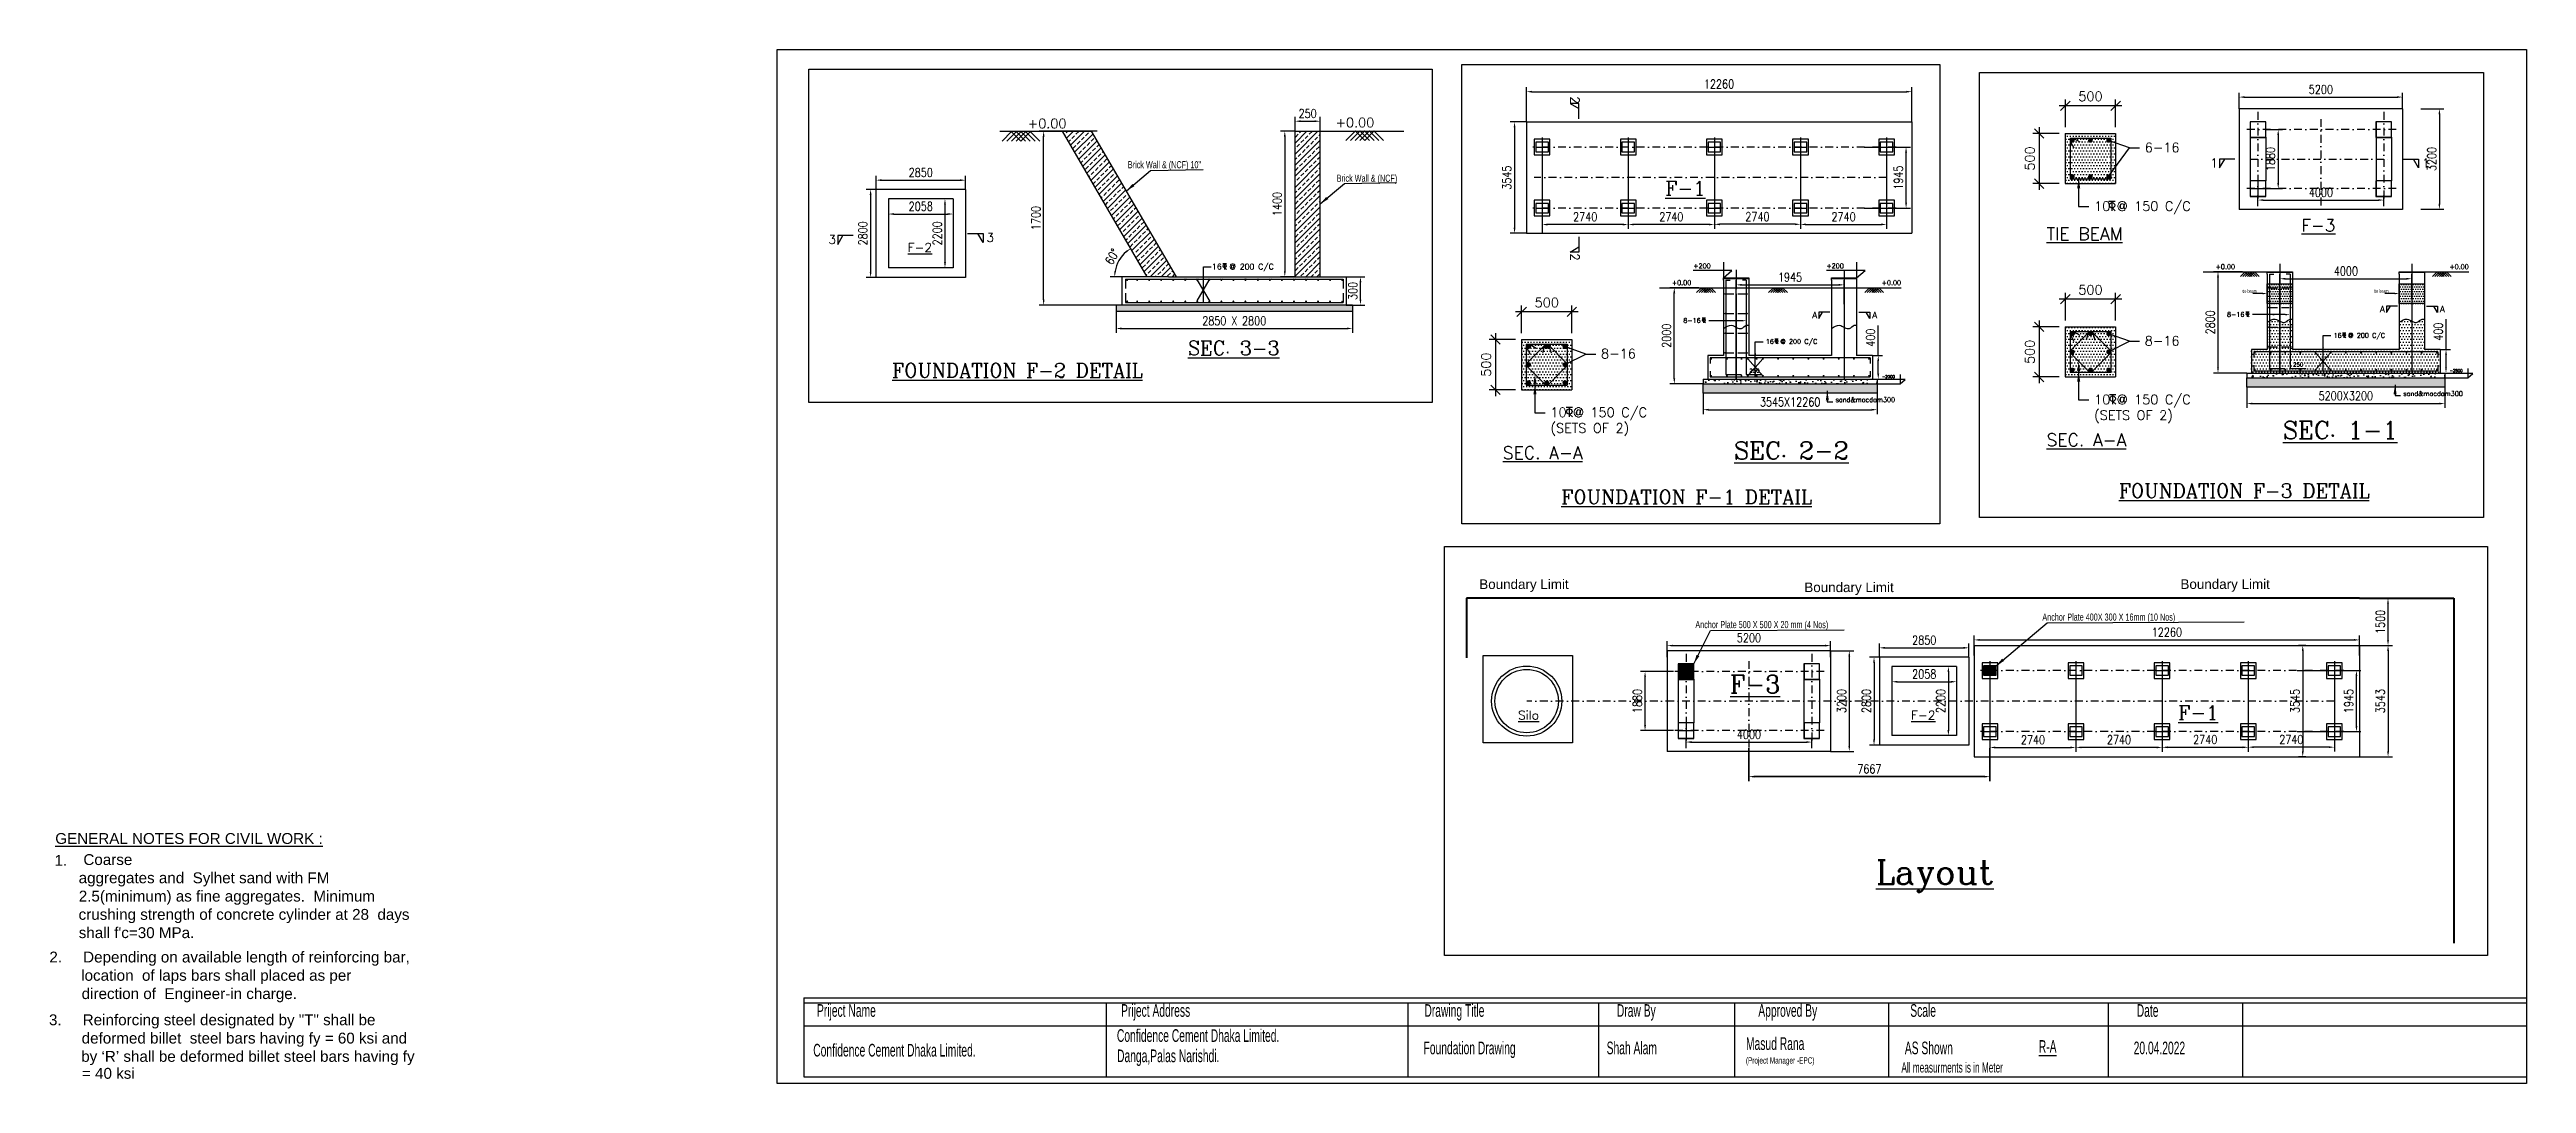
# Model space of a CAD drawing. Extents: x 669960 to 811714, y 144588 to 177507.
# Drawn here: x 669960 to 748762, y 144588 to 177507 of the extents above; entities that cross this region are included whole.
import ezdxf
from ezdxf.enums import TextEntityAlignment as Align

# ---------------------------------------------------------------- set-up
doc = ezdxf.new("R2010")
doc.units = 0
doc.header["$LTSCALE"] = 500
doc.header["$MEASUREMENT"] = 0
doc.header["$PDMODE"] = 2
doc.linetypes.add('DASHDOT', pattern=[1, 0.5, -0.25, 0, -0.25])
doc.linetypes.add('HIDDEN', pattern=[0.375, 0.25, -0.125])
doc.layers.get('0').update_dxf_attribs({"linetype": 'CONTINUOUS'})
doc.layers.get('DEFPOINTS').update_dxf_attribs({"linetype": 'CONTINUOUS'})
for name, color, linetype in [('1', 1, 'CONTINUOUS'), ('D', 3, 'CONTINUOUS'), ('H', 5, 'HIDDEN'), ('L', 4, 'CONTINUOUS'), ('TXT', 7, 'CONTINUOUS')]:
    doc.layers.add(name, color=color, linetype=linetype)
doc.layers.add('2粗实线', color=7, linetype='CONTINUOUS', lineweight=35)
doc.styles.add('AE', font='arial.ttf', dxfattribs={"height": 6})
doc.styles.add('COMPLEX', font='COMPLEX.shx', dxfattribs={"height": 500})
doc.styles.add('HOLTEC', font='bgothl.ttf', dxfattribs={"width": 0.8})
doc.styles.add('SIMPLEX', font='SIMPLEX.shx', dxfattribs={"height": 300})
doc.styles.add('TH_GBDIM', font='romans.shx', dxfattribs={"width": 0.8, "bigfont": 'gbcbig.shx'})
doc.dimstyles.get("Standard").update_dxf_attribs({"dimtxt": 0.18, "dimasz": 0.18, "dimexe": 0.18, "dimexo": 0.0625, "dimgap": 0.09, "dimtad": 0, "dimtih": 1, "dimtoh": 1, "dimdec": 4, "dimzin": 0, "dimdsep": 46, "dimtxsty": 'Standard', "dimcen": 0.09, "dimadec": 0, "dimazin": 0, "dimtfac": 1, "dimtdec": 4, "dimtofl": 0, "dimtmove": 0, "dimatfit": 3, "dimfxl": 1, "dimtolj": 1, "dimtzin": 0, "dimarcsym": 0})
doc.dimstyles.new('TH_GBDIM', dxfattribs={"dimscale": 70, "dimtxt": 4, "dimasz": 2.5, "dimexe": 2, "dimexo": 0, "dimgap": 1.5, "dimtad": 1, "dimdec": 0, "dimzin": 4, "dimdsep": 46, "dimtxsty": 'TH_GBDIM', "dimcen": 2.5, "dimclrd": 130, "dimclre": 130, "dimclrt": 2, "dimadec": 0, "dimazin": 0, "dimtfac": 0.714286, "dimtdec": 0, "dimtmove": 0, "dimatfit": 3, "dimfxl": 2, "dimtzin": 0, "dimlwd": -1, "dimlwe": -1, "dimarcsym": 0})
pattern_1 = [(45, (0, 0), (-0.088388347648, 0.088388347648), [])]

msp = doc.modelspace()

# ---------------------------------------------------------------- texts
for s, height, style, p in [('%%UFOUNDATION F-2 DETAIL', 448, 'COMPLEX', (696766.44, 167068.71)), ('%%UFOUNDATION F-1 DETAIL', 448, 'COMPLEX', (718056.56, 163044.05)), ('%%UFOUNDATION F-3 DETAIL', 448, 'COMPLEX', (735794.39, 163238.15)), ('Boundary Limit  ', 305.1699, 'AE', (715446.81, 160331.39)), ('Boundary Limit  ', 305.1699, 'AE', (725788.56, 160233.03)), ('Boundary Limit  ', 305.1699, 'AE', (737755.14, 160333.94)), ('%%ULayout', 768, 'COMPLEX', (728068.25, 150934.39))]:
    msp.add_text(s, height=height, dxfattribs=dict(style=style)).set_placement(p)
at = {"layer": '1', "style": 'HOLTEC', "width": 0.607352}
for s, height, p in [('Brick Wall & (NCF) 10"', 226.3009, (704266.87, 173726.36)), ('Brick Wall & (NCF)', 226.3009, (710909.09, 173296.4)), ('tie beam', 116.052, (739729.86, 169759.58)), ('tie beam', 116.052, (743922.27, 169758.85)), ('Anchor Plate 500 X 500 X 20 mm (4 Nos)', 226.3009, (722321.53, 159084.95)), ('Anchor Plate 400X 300 X 16mm (10 Nos)', 226.3009, (733361.12, 159324.32)), ('Priject Name', 402.9574, (694375.53, 146710.84)), ('Priject Address', 402.9574, (704049.63, 146710.84)), ('Drawing Title', 402.9574, (713700.67, 146710.84)), ('Draw By', 402.957, (719823.91, 146710.84)), ('Approved By', 402.9574, (724324.6, 146710.84)), ('Scale', 402.957, (729158.76, 146710.84)), ('Date', 402.957, (736363.13, 146710.84)), ('Confidence Cement Dhaka Limited.', 402.9574, (694257.66, 145446.84)), ('Confidence Cement Dhaka Limited.', 402.9574, (703918.53, 145913.12)), ('Foundation Drawing', 402.9574, (713673.7, 145518.58)), ('Shah Alam', 402.957, (719498.41, 145518.58)), ('Masud Rana ', 402.9574, (723932.54, 145657.02)), ('AS Shown', 402.957, (728985.48, 145518.58)), ('20.04.2022', 402.957, (736266.02, 145518.58)), ('Danga,Palas Narishdi.', 402.9574, (703923.04, 145267.51)), ('(Project Manager -EPC)', 201.4787, (723928.84, 145220.52)), ('All measurments is in Meter', 322.3659, (728876.78, 144937.74))]:
    msp.add_text(s, height=height, dxfattribs=at).set_placement(p)
msp.add_text('%%UR-A', height=402.957, dxfattribs=at).set_placement((733530.53, 145564.81), align=Align.CENTER)
at = {"layer": 'D', "style": 'SIMPLEX'}
for s, height, p in [('+0.00', 300, (701080.71, 175002.84)), ('+0.00', 300, (710871.65, 175032.98)), ('6-16', 300, (736618.67, 174237.81)), ('10 @ 150 C/C', 300, (735007.77, 172369.21)), ('16  @ 200 C/C', 180, (706941.48, 170505.99)), ('+200', 150, (722256.39, 170543.64)), ('+200', 150, (726491.36, 170543.64)), ('+0.00', 150, (738871.66, 170518.17)), ('+0.00', 150, (746310.42, 170518.17)), ('+0.00', 150, (721573.83, 170009.19)), ('+0.00', 150, (728247.56, 170009.19)), ('8-16', 150, (721937.11, 168804.03)), ('8-16', 150, (739234.94, 168998.14)), ('8-16', 300, (719320.84, 167674.58)), ('16  @ 200 C/C', 150, (724561.68, 168135.36)), ('8-16', 300, (736618.67, 168082.06)), ('16  @ 200 C/C', 150, (742624.54, 168329.46)), ('250', 125, (724041.41, 167219.28)), ('-2000', 90, (728259.29, 167045.23)), ('250', 125, (741339.24, 167413.39)), ('-2800', 90, (746322.15, 167239.34)), ('sand&macdam300', 150, (726780.02, 166283.95)), ('10 @ 150 C/C', 300, (735007.77, 166213.46)), ('sand&macdam300', 150, (744842.88, 166478.06)), ('(SETS OF 2)', 300, (717709.94, 165305.98)), ('10 @ 150 C/C', 300, (717709.94, 165805.98)), ('(SETS OF 2)', 300, (735007.77, 165713.46))]:
    msp.add_text(s, height=height, dxfattribs=at).set_placement(p)
at = {"layer": 'L', "color": 4, "style": 'COMPLEX'}
for p in [(718351.3, 176015.2), (718351.3, 171020.2)]:
    msp.add_text('2', height=280, rotation=270, dxfattribs=at).set_placement(p)
for s, height, p in [('1', 280, (738702.91, 173752.55)), ('1', 280, (745439.28, 173752.55)), ('%%UF-1', 451.584, (721365.17, 172864.9)), ('%%UTIE BEAM', 400, (733493.16, 171437.9)), ('%%UF-3', 395.136, (741600.31, 171712.59)), ('3', 280, (694740.29, 171320.87)), ('%%UF-2', 282.24, (697261.67, 171063.24)), ('3', 280, (699767.94, 171384.11)), ('A', 200, (726040.71, 168950.85)), ('A', 200, (727950.66, 168950.85)), ('A', 200, (744103.57, 169144.96)), ('A', 200, (746013.52, 169144.96)), ('%%USEC. 3-3', 448, (706176.08, 167779.98)), ('%%USEC. 1-1', 560, (741014.53, 165110.84)), ('%%USEC. A-A', 400, (716195.33, 164469.57)), ('%%USEC. 2-2', 560, (723552.28, 164460.17)), ('%%USEC. A-A', 400, (733493.16, 164877.05)), ('%%UF-3', 564.48, (723426.86, 157018.46)), ('%%USilo', 282.24, (716681.93, 156173.48)), ('%%UF-2', 282.24, (729184.82, 156173.48)), ('%%UF-1', 451.584, (737681.83, 156173.48))]:
    msp.add_text(s, height=height, dxfattribs=at).set_placement(p)
at = {"layer": 'TXT', "style": 'AE'}
for s, height, p in [('%%UGENERAL NOTES FOR CIVIL WORK :', 345.8593, (670141.48, 152215.29)), (' 1.', 345.859, (669985.21, 151518.83)), ('aggregates and  Sylhet sand with FM', 345.8593, (670886.88, 150963.72)), (' Coarse', 345.859, (670902.92, 151543.81)), ('2.5(minimum) as fine aggregates.  Minimum', 345.8593, (670890.18, 150381.39)), ('crushing strength of concrete cylinder at 28  days', 345.8593, (670885.46, 149799.06)), ("shall f'c=30 MPa.", 345.8593, (670889.47, 149216.73)), ('2.     Depending on available length of reinforcing bar,', 345.8593, (669955.76, 148441.4)), ('location  of laps bars shall placed as per', 345.8593, (670968.56, 147859.07)), ('direction of  Engineer-in charge.', 345.8593, (670982.96, 147276.74)), ('3.     Reinforcing steel designated by "T" shall be', 345.8593, (669941.84, 146442.95)), ('deformed billet  steel bars having fy = 60 ksi and', 345.8593, (670982.96, 145860.62)), ('by ‘R’ shall be deformed billet steel bars having fy', 345.8593, (670967.86, 145278.29)), ('= 40 ksi', 345.859, (670992.78, 144738.83))]:
    msp.add_text(s, height=height, dxfattribs=at).set_placement(p)

# ---------------------------------------------------------------- blocks, each defined once
blk = doc.blocks.new('*D77')
at = {"color": 130, "transparency": 16777216}
for p, q in [((741470, 157735), (743493, 157735)), ((743353, 155965), (743353, 157560)), ((741470, 155790), (743493, 155790))]:
    blk.add_line(p, q, dxfattribs=at)
for points in [[(743324, 157560), (743383, 157560), (743353, 157735)], [(743324, 155965), (743383, 155965), (743353, 155790)]]:
    blk.add_solid(points, dxfattribs=at)
at = {"layer": 'DEFPOINTS', "color": 0, "transparency": 16777216}
for p in [(741470, 157735), (743353, 157735), (741470, 155790)]:
    blk.add_point(p, dxfattribs=at)
at = {"color": 2, "transparency": 16777216, "insert": (743108, 156763), "char_height": 280, "attachment_point": 5, "rotation": 90, "style": 'TH_GBDIM'}
blk.add_mtext('{\\C1;1945}', dxfattribs=at)
blk = doc.blocks.new('*D78')
at = {"color": 130, "transparency": 16777216}
for p, q in [((741748, 158535), (741505, 158535)), ((741645, 158360), (741645, 155165)), ((741748, 154990), (741505, 154990))]:
    blk.add_line(p, q, dxfattribs=at)
for points in [[(741616, 158360), (741675, 158360), (741645, 158535)], [(741616, 155165), (741675, 155165), (741645, 154990)]]:
    blk.add_solid(points, dxfattribs=at)
at = {"layer": 'DEFPOINTS', "color": 0, "transparency": 16777216}
for p in [(741748, 158535), (741645, 154990), (741748, 154990)]:
    blk.add_point(p, dxfattribs=at)
at = {"color": 2, "transparency": 16777216, "insert": (741400, 156763), "char_height": 280, "attachment_point": 5, "rotation": 90, "style": 'TH_GBDIM'}
blk.add_mtext('{\\C1;3545}', dxfattribs=at)
blk = doc.blocks.new('*D79')
at = {"color": 130, "transparency": 16777216}
for p, q in [((721624, 157703), (720581, 157703)), ((720721, 155998), (720721, 157528)), ((721624, 155823), (720581, 155823))]:
    blk.add_line(p, q, dxfattribs=at)
for points in [[(720692, 157528), (720750, 157528), (720721, 157703)], [(720692, 155998), (720750, 155998), (720721, 155823)]]:
    blk.add_solid(points, dxfattribs=at)
at = {"layer": 'DEFPOINTS', "color": 0, "transparency": 16777216}
for p in [(720721, 157703), (721624, 157703), (721624, 155823)]:
    blk.add_point(p, dxfattribs=at)
at = {"color": 2, "transparency": 16777216, "insert": (720476, 156763), "char_height": 280, "attachment_point": 5, "rotation": 90, "style": 'TH_GBDIM'}
blk.add_mtext('{\\C1;1880}', dxfattribs=at)
blk = doc.blocks.new('*D80')
at = {"color": 130, "transparency": 16777216}
for p, q in [((722024, 155263), (722024, 155598)), ((722199, 155458), (725849, 155458)), ((726024, 155263), (726024, 155598))]:
    blk.add_line(p, q, dxfattribs=at)
for points in [[(722199, 155487), (722199, 155428), (722024, 155458)], [(725849, 155487), (725849, 155428), (726024, 155458)]]:
    blk.add_solid(points, dxfattribs=at)
at = {"layer": 'DEFPOINTS', "color": 0, "transparency": 16777216}
for p in [(722024, 155263), (726024, 155458), (726024, 155263)]:
    blk.add_point(p, dxfattribs=at)
at = {"color": 2, "transparency": 16777216, "insert": (724024, 155703), "char_height": 280, "attachment_point": 5, "style": 'TH_GBDIM'}
blk.add_mtext('{\\C1;4000}', dxfattribs=at)
blk = doc.blocks.new('*D81')
at = {"color": 130, "transparency": 16777216}
for p, q in [((721424, 158156), (721424, 158669)), ((721599, 158529), (726449, 158529)), ((726624, 158156), (726624, 158669))]:
    blk.add_line(p, q, dxfattribs=at)
for points in [[(721599, 158558), (721599, 158500), (721424, 158529)], [(726449, 158558), (726449, 158500), (726624, 158529)]]:
    blk.add_solid(points, dxfattribs=at)
at = {"layer": 'DEFPOINTS', "color": 0, "transparency": 16777216}
for p in [(726624, 158529), (721424, 158156), (726624, 158156)]:
    blk.add_point(p, dxfattribs=at)
at = {"color": 2, "transparency": 16777216, "insert": (724024, 158774), "char_height": 280, "attachment_point": 5, "style": 'TH_GBDIM'}
blk.add_mtext('{\\C1;5200}', dxfattribs=at)
blk = doc.blocks.new('*D82')
at = {"color": 130, "transparency": 16777216}
for p, q in [((726624, 158363), (727359, 158363)), ((727219, 158188), (727219, 155338)), ((726624, 155163), (727359, 155163))]:
    blk.add_line(p, q, dxfattribs=at)
for points in [[(727189, 158188), (727248, 158188), (727219, 158363)], [(727189, 155338), (727248, 155338), (727219, 155163)]]:
    blk.add_solid(points, dxfattribs=at)
at = {"layer": 'DEFPOINTS', "color": 0, "transparency": 16777216}
for p in [(726624, 158363), (726624, 155163), (727219, 155163)]:
    blk.add_point(p, dxfattribs=at)
at = {"color": 2, "transparency": 16777216, "insert": (726974, 156763), "char_height": 280, "attachment_point": 5, "rotation": 90, "style": 'TH_GBDIM'}
blk.add_mtext('{\\C1;3200}', dxfattribs=at)
blk = doc.blocks.new('*D83')
at = {"layer": '2粗实线', "color": 130, "transparency": 16777216}
for p, q in [((724024, 155263), (724024, 154217)), ((731691, 155263), (731691, 154217)), ((724199, 154357), (731516, 154357))]:
    blk.add_line(p, q, dxfattribs=at)
for points in [[(724199, 154387), (724199, 154328), (724024, 154357)], [(731516, 154387), (731516, 154328), (731691, 154357)]]:
    blk.add_solid(points, dxfattribs=at)
at = {"layer": 'DEFPOINTS', "color": 0, "transparency": 16777216}
for p in [(724024, 155263), (731691, 155263), (731691, 154357)]:
    blk.add_point(p, dxfattribs=at)
at = {"layer": '2粗实线', "color": 2, "transparency": 16777216, "insert": (727857, 154602), "char_height": 280, "attachment_point": 5, "style": 'TH_GBDIM'}
blk.add_mtext('{\\C1;7667}', dxfattribs=at)
blk = doc.blocks.new('TOR3')
at = {"layer": 'D', "color": 7}
for p, q in [((98, -17), (-102, -17)), ((-4, -317), (-4, -17)), ((97, -317), (-4, -226))]:
    blk.add_line(p, q, dxfattribs=at)
blk.add_circle((-4, -141), 85, dxfattribs=at)
blk = doc.blocks.new('*D84')
at = {"color": 130, "transparency": 16777216}
for p, q in [((740916, 170685), (740916, 170069)), ((745116, 170685), (745116, 170069)), ((741091, 170209), (744941, 170209))]:
    blk.add_line(p, q, dxfattribs=at)
for points in [[(741091, 170238), (741091, 170179), (740916, 170209)], [(744941, 170238), (744941, 170179), (745116, 170209)]]:
    blk.add_solid(points, dxfattribs=at)
at = {"layer": 'DEFPOINTS', "color": 0, "transparency": 16777216}
for p in [(740916, 170685), (745116, 170685), (745116, 170209)]:
    blk.add_point(p, dxfattribs=at)
at = {"color": 2, "transparency": 16777216, "insert": (743016, 170454), "char_height": 280, "attachment_point": 5, "style": 'TH_GBDIM'}
blk.add_mtext('{\\C1;4000}', dxfattribs=at)
blk = doc.blocks.new('*D85')
at = {"color": 130, "transparency": 16777216}
for p, q in [((739866, 166762), (739866, 166094)), ((746166, 166762), (746166, 166094)), ((740041, 166234), (745991, 166234))]:
    blk.add_line(p, q, dxfattribs=at)
for points in [[(740041, 166263), (740041, 166205), (739866, 166234)], [(745991, 166263), (745991, 166205), (746166, 166234)]]:
    blk.add_solid(points, dxfattribs=at)
at = {"layer": 'DEFPOINTS', "color": 0, "transparency": 16777216}
for p in [(739866, 166762), (746166, 166762), (746166, 166234)]:
    blk.add_point(p, dxfattribs=at)
at = {"color": 2, "transparency": 16777216, "insert": (743016, 166479), "char_height": 280, "attachment_point": 5, "style": 'TH_GBDIM'}
blk.add_mtext('{\\C1;5200X3200}', dxfattribs=at)
blk = doc.blocks.new('*D86')
at = {"layer": 'D', "color": 0, "lineweight": -2, "transparency": 16777216}
for p, q in [((735892, 169559), (733892, 169559)), ((733942, 169409), (734242, 169709)), ((734092, 168881), (734092, 169759)), ((735542, 169409), (735842, 169709)), ((735692, 168881), (735692, 169759))]:
    blk.add_line(p, q, dxfattribs=at)
at = {"layer": 'DEFPOINTS', "color": 0, "transparency": 16777216}
for p in [(734092, 169559), (734092, 168681), (735692, 168681)]:
    blk.add_point(p, dxfattribs=at)
at = {"layer": 'D', "color": 0, "transparency": 16777216, "insert": (734892, 169859), "char_height": 300, "attachment_point": 5, "style": 'SIMPLEX'}
blk.add_mtext('\\A1;500', dxfattribs=at)
blk = doc.blocks.new('*D87')
at = {"layer": 'D', "color": 0, "lineweight": -2, "transparency": 16777216}
for p, q in [((733892, 168681), (733060, 168681)), ((733410, 168531), (733110, 168831)), ((733260, 168881), (733260, 166881)), ((733892, 167081), (733060, 167081)), ((733410, 166931), (733110, 167231))]:
    blk.add_line(p, q, dxfattribs=at)
at = {"layer": 'DEFPOINTS', "color": 0, "transparency": 16777216}
for p in [(734092, 168681), (733260, 167081), (734092, 167081)]:
    blk.add_point(p, dxfattribs=at)
at = {"layer": 'D', "color": 0, "transparency": 16777216, "insert": (732960, 167881), "char_height": 300, "attachment_point": 5, "rotation": 90, "style": 'SIMPLEX'}
blk.add_mtext('\\A1;500', dxfattribs=at)
blk = doc.blocks.new('*D88')
at = {"color": 130, "transparency": 16777216}
for p, q in [((740221, 172519), (740221, 172854)), ((740396, 172714), (744046, 172714)), ((744221, 172519), (744221, 172854))]:
    blk.add_line(p, q, dxfattribs=at)
for points in [[(740396, 172743), (740396, 172685), (740221, 172714)], [(744046, 172743), (744046, 172685), (744221, 172714)]]:
    blk.add_solid(points, dxfattribs=at)
at = {"layer": 'DEFPOINTS', "color": 0, "transparency": 16777216}
for p in [(744221, 172714), (740221, 172519), (744221, 172519)]:
    blk.add_point(p, dxfattribs=at)
at = {"color": 2, "transparency": 16777216, "insert": (742221, 172959), "char_height": 280, "attachment_point": 5, "style": 'TH_GBDIM'}
blk.add_mtext('{\\C1;4000}', dxfattribs=at)
blk = doc.blocks.new('*D89')
at = {"color": 130, "transparency": 16777216}
for p, q in [((739621, 175619), (739621, 176132)), ((739796, 175992), (744646, 175992)), ((744821, 175619), (744821, 176132))]:
    blk.add_line(p, q, dxfattribs=at)
for points in [[(739796, 176022), (739796, 175963), (739621, 175992)], [(744646, 176022), (744646, 175963), (744821, 175992)]]:
    blk.add_solid(points, dxfattribs=at)
at = {"layer": 'DEFPOINTS', "color": 0, "transparency": 16777216}
for p in [(744821, 175992), (739621, 175619), (744821, 175619)]:
    blk.add_point(p, dxfattribs=at)
at = {"color": 2, "transparency": 16777216, "insert": (742221, 176237), "char_height": 280, "attachment_point": 5, "style": 'TH_GBDIM'}
blk.add_mtext('{\\C1;5200}', dxfattribs=at)
blk = doc.blocks.new('*D90')
at = {"color": 130, "transparency": 16777216}
for p, q in [((745399, 175619), (746133, 175619)), ((745993, 175444), (745993, 172594)), ((745399, 172419), (746133, 172419))]:
    blk.add_line(p, q, dxfattribs=at)
for points in [[(745964, 175444), (746022, 175444), (745993, 175619)], [(745964, 172594), (746022, 172594), (745993, 172419)]]:
    blk.add_solid(points, dxfattribs=at)
at = {"layer": 'DEFPOINTS', "color": 0, "transparency": 16777216}
for p in [(745399, 175619), (745399, 172419), (745993, 172419)]:
    blk.add_point(p, dxfattribs=at)
at = {"color": 2, "transparency": 16777216, "insert": (745748, 174019), "char_height": 280, "attachment_point": 5, "rotation": 90, "style": 'TH_GBDIM'}
blk.add_mtext('{\\C1;3200}', dxfattribs=at)
blk = doc.blocks.new('*D91')
at = {"color": 130, "transparency": 16777216}
for p, q in [((740471, 174959), (741005, 174959)), ((740865, 174784), (740865, 173254)), ((740471, 173079), (741005, 173079))]:
    blk.add_line(p, q, dxfattribs=at)
for points in [[(740835, 174784), (740894, 174784), (740865, 174959)], [(740835, 173254), (740894, 173254), (740865, 173079)]]:
    blk.add_solid(points, dxfattribs=at)
at = {"layer": 'DEFPOINTS', "color": 0, "transparency": 16777216}
for p in [(740471, 174959), (740471, 173079), (740865, 173079)]:
    blk.add_point(p, dxfattribs=at)
at = {"color": 2, "transparency": 16777216, "insert": (740620, 174019), "char_height": 280, "attachment_point": 5, "rotation": 90, "style": 'TH_GBDIM'}
blk.add_mtext('{\\C1;1880}', dxfattribs=at)
blk = doc.blocks.new('*D92')
at = {"color": 130, "transparency": 16777216}
for p, q in [((739733, 170433), (738809, 170433)), ((738949, 167382), (738949, 170258)), ((739867, 167207), (738809, 167207))]:
    blk.add_line(p, q, dxfattribs=at)
for points in [[(738920, 170258), (738978, 170258), (738949, 170433)], [(738920, 167382), (738978, 167382), (738949, 167207)]]:
    blk.add_solid(points, dxfattribs=at)
at = {"layer": 'DEFPOINTS', "color": 0, "transparency": 16777216}
for p in [(738949, 170433), (739733, 170433), (739867, 167207)]:
    blk.add_point(p, dxfattribs=at)
at = {"color": 2, "transparency": 16777216, "insert": (738704, 168820), "char_height": 280, "attachment_point": 5, "rotation": 90, "style": 'TH_GBDIM'}
blk.add_mtext('{\\C1;2800}', dxfattribs=at)
blk = doc.blocks.new('*D93')
at = {"color": 130, "transparency": 16777216}
for p, q in [((746203, 167957), (746203, 168918)), ((746016, 167957), (746343, 167957)), ((746016, 167207), (746343, 167207)), ((746203, 167382), (746203, 167782))]:
    blk.add_line(p, q, dxfattribs=at)
for points in [[(746174, 167782), (746232, 167782), (746203, 167957)], [(746174, 167382), (746232, 167382), (746203, 167207)]]:
    blk.add_solid(points, dxfattribs=at)
at = {"layer": 'DEFPOINTS', "color": 0, "transparency": 16777216}
for p in [(746016, 167957), (746203, 167957), (746016, 167207)]:
    blk.add_point(p, dxfattribs=at)
at = {"color": 2, "transparency": 16777216, "insert": (745958, 168525), "char_height": 280, "attachment_point": 5, "rotation": 90, "style": 'TH_GBDIM'}
blk.add_mtext('{\\C1;400}', dxfattribs=at)
blk = doc.blocks.new('*D94')
at = {"layer": 'D', "color": 0, "lineweight": -2, "transparency": 16777216}
for p, q in [((733942, 175565), (734242, 175865)), ((734092, 175037), (734092, 175915)), ((735542, 175565), (735842, 175865)), ((735692, 175037), (735692, 175915)), ((735892, 175715), (733892, 175715))]:
    blk.add_line(p, q, dxfattribs=at)
at = {"layer": 'DEFPOINTS', "color": 0, "transparency": 16777216}
for p in [(734092, 175715), (734092, 174837), (735692, 174837)]:
    blk.add_point(p, dxfattribs=at)
at = {"layer": 'D', "color": 0, "transparency": 16777216, "insert": (734892, 176015), "char_height": 300, "attachment_point": 5, "style": 'SIMPLEX'}
blk.add_mtext('\\A1;500', dxfattribs=at)
blk = doc.blocks.new('*D95')
at = {"layer": 'D', "color": 0, "lineweight": -2, "transparency": 16777216}
for p, q in [((733410, 174687), (733110, 174987)), ((733260, 175037), (733260, 173037)), ((733892, 174837), (733060, 174837)), ((733410, 173087), (733110, 173387)), ((733892, 173237), (733060, 173237))]:
    blk.add_line(p, q, dxfattribs=at)
at = {"layer": 'DEFPOINTS', "color": 0, "transparency": 16777216}
for p in [(734092, 174837), (733260, 173237), (734092, 173237)]:
    blk.add_point(p, dxfattribs=at)
at = {"layer": 'D', "color": 0, "transparency": 16777216, "insert": (732960, 174037), "char_height": 300, "attachment_point": 5, "rotation": 90, "style": 'SIMPLEX'}
blk.add_mtext('\\A1;500', dxfattribs=at)
blk = doc.blocks.new('*D97')
at = {"color": 130, "transparency": 16777216}
for p, q in [((723618, 170491), (723618, 169874)), ((727053, 170491), (727053, 169874)), ((723793, 170014), (726878, 170014))]:
    blk.add_line(p, q, dxfattribs=at)
for points in [[(723793, 170044), (723793, 169985), (723618, 170014)], [(726878, 170044), (726878, 169985), (727053, 170014)]]:
    blk.add_solid(points, dxfattribs=at)
at = {"layer": 'DEFPOINTS', "color": 0, "transparency": 16777216}
for p in [(723618, 170491), (727053, 170491), (727053, 170014)]:
    blk.add_point(p, dxfattribs=at)
at = {"color": 2, "transparency": 16777216, "insert": (725335, 170259), "char_height": 280, "attachment_point": 5, "style": 'TH_GBDIM'}
blk.add_mtext('{\\C1;1945}', dxfattribs=at)
blk = doc.blocks.new('*D98')
at = {"color": 130, "transparency": 16777216}
for p, q in [((722569, 166568), (722569, 165900)), ((728103, 166568), (728103, 165900)), ((722744, 166040), (727928, 166040))]:
    blk.add_line(p, q, dxfattribs=at)
for points in [[(722744, 166069), (722744, 166011), (722569, 166040)], [(727928, 166069), (727928, 166011), (728103, 166040)]]:
    blk.add_solid(points, dxfattribs=at)
at = {"layer": 'DEFPOINTS', "color": 0, "transparency": 16777216}
for p in [(722569, 166568), (728103, 166568), (728103, 166040)]:
    blk.add_point(p, dxfattribs=at)
at = {"color": 2, "transparency": 16777216, "insert": (725336, 166285), "char_height": 280, "attachment_point": 5, "style": 'TH_GBDIM'}
blk.add_mtext('{\\C1;3545X12260}', dxfattribs=at)
blk = doc.blocks.new('*D99')
at = {"layer": 'D', "color": 0, "lineweight": -2, "transparency": 16777216}
for p, q in [((718594, 169152), (716594, 169152)), ((716644, 169002), (716944, 169302)), ((716794, 168474), (716794, 169352)), ((718244, 169002), (718544, 169302)), ((718394, 168474), (718394, 169352))]:
    blk.add_line(p, q, dxfattribs=at)
at = {"layer": 'DEFPOINTS', "color": 0, "transparency": 16777216}
for p in [(716794, 169152), (716794, 168274), (718394, 168274)]:
    blk.add_point(p, dxfattribs=at)
at = {"layer": 'D', "color": 0, "transparency": 16777216, "insert": (717594, 169452), "char_height": 300, "attachment_point": 5, "style": 'SIMPLEX'}
blk.add_mtext('\\A1;500', dxfattribs=at)
blk = doc.blocks.new('*D100')
at = {"layer": 'D', "color": 0, "lineweight": -2, "transparency": 16777216}
for p, q in [((716594, 168274), (715763, 168274)), ((716113, 168124), (715813, 168424)), ((715963, 168474), (715963, 166474)), ((716594, 166674), (715763, 166674)), ((716113, 166524), (715813, 166824))]:
    blk.add_line(p, q, dxfattribs=at)
at = {"layer": 'DEFPOINTS', "color": 0, "transparency": 16777216}
for p in [(716794, 168274), (715963, 166674), (716794, 166674)]:
    blk.add_point(p, dxfattribs=at)
at = {"layer": 'D', "color": 0, "transparency": 16777216, "insert": (715663, 167474), "char_height": 300, "attachment_point": 5, "rotation": 90, "style": 'SIMPLEX'}
blk.add_mtext('\\A1;500', dxfattribs=at)
blk = doc.blocks.new('*D101')
at = {"color": 130, "transparency": 16777216}
for p, q in [((722435, 169924), (721511, 169924)), ((721651, 167037), (721651, 169749)), ((722568, 166862), (721511, 166862))]:
    blk.add_line(p, q, dxfattribs=at)
for points in [[(721622, 169749), (721680, 169749), (721651, 169924)], [(721622, 167037), (721680, 167037), (721651, 166862)]]:
    blk.add_solid(points, dxfattribs=at)
at = {"layer": 'DEFPOINTS', "color": 0, "transparency": 16777216}
for p in [(721651, 169924), (722435, 169924), (722568, 166862)]:
    blk.add_point(p, dxfattribs=at)
at = {"color": 2, "transparency": 16777216, "insert": (721406, 168393), "char_height": 280, "attachment_point": 5, "rotation": 90, "style": 'TH_GBDIM'}
blk.add_mtext('{\\C1;2000}', dxfattribs=at)
blk = doc.blocks.new('*D96')
at = {"color": 130, "transparency": 16777216}
for p, q in [((728140, 167762), (728140, 168723)), ((727953, 167762), (728280, 167762)), ((728140, 167187), (728140, 167587)), ((727953, 167012), (728280, 167012))]:
    blk.add_line(p, q, dxfattribs=at)
for points in [[(728111, 167587), (728170, 167587), (728140, 167762)], [(728111, 167187), (728170, 167187), (728140, 167012)]]:
    blk.add_solid(points, dxfattribs=at)
at = {"layer": 'DEFPOINTS', "color": 0, "transparency": 16777216}
for p in [(727953, 167762), (728140, 167762), (727953, 167012)]:
    blk.add_point(p, dxfattribs=at)
at = {"color": 2, "transparency": 16777216, "insert": (727895, 168330), "char_height": 280, "attachment_point": 5, "rotation": 90, "style": 'TH_GBDIM'}
blk.add_mtext('{\\C1;400}', dxfattribs=at)
blk = doc.blocks.new('*D102')
at = {"color": 130, "transparency": 16777216}
for p, q in [((727695, 174402), (729165, 174402)), ((729025, 172632), (729025, 174227)), ((727695, 172457), (729165, 172457))]:
    blk.add_line(p, q, dxfattribs=at)
for points in [[(728996, 174227), (729054, 174227), (729025, 174402)], [(728996, 172632), (729054, 172632), (729025, 172457)]]:
    blk.add_solid(points, dxfattribs=at)
at = {"layer": 'DEFPOINTS', "color": 0, "transparency": 16777216}
for p in [(727695, 174402), (729025, 174402), (727695, 172457)]:
    blk.add_point(p, dxfattribs=at)
at = {"color": 2, "transparency": 16777216, "insert": (728780, 173429), "char_height": 280, "attachment_point": 5, "rotation": 90, "style": 'TH_GBDIM'}
blk.add_mtext('{\\C1;1945}', dxfattribs=at)
blk = doc.blocks.new('*D103')
at = {"color": 130, "transparency": 16777216}
for p, q in [((725666, 172157), (725666, 171798)), ((725841, 171938), (728231, 171938)), ((728406, 172157), (728406, 171798))]:
    blk.add_line(p, q, dxfattribs=at)
for points in [[(725841, 171967), (725841, 171909), (725666, 171938)], [(728231, 171967), (728231, 171909), (728406, 171938)]]:
    blk.add_solid(points, dxfattribs=at)
at = {"layer": 'DEFPOINTS', "color": 0, "transparency": 16777216}
for p in [(725666, 172157), (728406, 172157), (728406, 171938)]:
    blk.add_point(p, dxfattribs=at)
at = {"color": 2, "transparency": 16777216, "insert": (727036, 172183), "char_height": 280, "attachment_point": 5, "style": 'TH_GBDIM'}
blk.add_mtext('{\\C1;2740}', dxfattribs=at)
blk = doc.blocks.new('*D104')
at = {"color": 130, "transparency": 16777216}
for p, q in [((722926, 172157), (722926, 171802)), ((725491, 171942), (723101, 171942)), ((725666, 172157), (725666, 171802))]:
    blk.add_line(p, q, dxfattribs=at)
for points in [[(723101, 171971), (723101, 171912), (722926, 171942)], [(725491, 171971), (725491, 171912), (725666, 171942)]]:
    blk.add_solid(points, dxfattribs=at)
at = {"layer": 'DEFPOINTS', "color": 0, "transparency": 16777216}
for p in [(722926, 172157), (722926, 171942), (725666, 172157)]:
    blk.add_point(p, dxfattribs=at)
at = {"color": 2, "transparency": 16777216, "insert": (724296, 172187), "char_height": 280, "attachment_point": 5, "style": 'TH_GBDIM'}
blk.add_mtext('{\\C1;2740}', dxfattribs=at)
blk = doc.blocks.new('*D105')
at = {"color": 130, "transparency": 16777216}
for p, q in [((720186, 172157), (720186, 171796)), ((722751, 171936), (720361, 171936)), ((722926, 172157), (722926, 171796))]:
    blk.add_line(p, q, dxfattribs=at)
for points in [[(720361, 171965), (720361, 171907), (720186, 171936)], [(722751, 171965), (722751, 171907), (722926, 171936)]]:
    blk.add_solid(points, dxfattribs=at)
at = {"layer": 'DEFPOINTS', "color": 0, "transparency": 16777216}
for p in [(720186, 172157), (720186, 171936), (722926, 172157)]:
    blk.add_point(p, dxfattribs=at)
at = {"color": 2, "transparency": 16777216, "insert": (721556, 172181), "char_height": 280, "attachment_point": 5, "style": 'TH_GBDIM'}
blk.add_mtext('{\\C1;2740}', dxfattribs=at)
blk = doc.blocks.new('*D106')
at = {"color": 130, "transparency": 16777216}
for p, q in [((717446, 172082), (717446, 171795)), ((720011, 171935), (717621, 171935)), ((720186, 172157), (720186, 171795))]:
    blk.add_line(p, q, dxfattribs=at)
for points in [[(717621, 171964), (717621, 171905), (717446, 171935)], [(720011, 171964), (720011, 171905), (720186, 171935)]]:
    blk.add_solid(points, dxfattribs=at)
at = {"layer": 'DEFPOINTS', "color": 0, "transparency": 16777216}
for p in [(717446, 172082), (717446, 171935), (720186, 172157)]:
    blk.add_point(p, dxfattribs=at)
at = {"color": 2, "transparency": 16777216, "insert": (718816, 172180), "char_height": 280, "attachment_point": 5, "style": 'TH_GBDIM'}
blk.add_mtext('{\\C1;2740}', dxfattribs=at)
blk = doc.blocks.new('*D107')
at = {"color": 130, "transparency": 16777216}
for p, q in [((716946, 175202), (716429, 175202)), ((716569, 175027), (716569, 171832)), ((716946, 171657), (716429, 171657))]:
    blk.add_line(p, q, dxfattribs=at)
for points in [[(716540, 175027), (716598, 175027), (716569, 175202)], [(716540, 171832), (716598, 171832), (716569, 171657)]]:
    blk.add_solid(points, dxfattribs=at)
at = {"layer": 'DEFPOINTS', "color": 0, "transparency": 16777216}
for p in [(716946, 175202), (716569, 171657), (716946, 171657)]:
    blk.add_point(p, dxfattribs=at)
at = {"color": 2, "transparency": 16777216, "insert": (716324, 173429), "char_height": 280, "attachment_point": 5, "rotation": 90, "style": 'TH_GBDIM'}
blk.add_mtext('{\\C1;3545}', dxfattribs=at)
blk = doc.blocks.new('*D108')
at = {"color": 130, "transparency": 16777216}
for p, q in [((716946, 175202), (716946, 176304)), ((717121, 176164), (729031, 176164)), ((729206, 175202), (729206, 176304))]:
    blk.add_line(p, q, dxfattribs=at)
for points in [[(717121, 176193), (717121, 176135), (716946, 176164)], [(729031, 176193), (729031, 176135), (729206, 176164)]]:
    blk.add_solid(points, dxfattribs=at)
at = {"layer": 'DEFPOINTS', "color": 0, "transparency": 16777216}
for p in [(729206, 176164), (716946, 175202), (729206, 175202)]:
    blk.add_point(p, dxfattribs=at)
at = {"color": 2, "transparency": 16777216, "insert": (723076, 176409), "char_height": 280, "attachment_point": 5, "style": 'TH_GBDIM'}
blk.add_mtext('{\\C1;12260}', dxfattribs=at)
blk = doc.blocks.new('*D109')
at = {"color": 130, "transparency": 16777216}
for p, q in [((728177, 158163), (728177, 158598)), ((728352, 158458), (730852, 158458)), ((731027, 158163), (731027, 158598))]:
    blk.add_line(p, q, dxfattribs=at)
for points in [[(728352, 158487), (728352, 158428), (728177, 158458)], [(730852, 158487), (730852, 158428), (731027, 158458)]]:
    blk.add_solid(points, dxfattribs=at)
at = {"layer": 'DEFPOINTS', "color": 0, "transparency": 16777216}
for p in [(731027, 158458), (728177, 158163), (731027, 158163)]:
    blk.add_point(p, dxfattribs=at)
at = {"color": 2, "transparency": 16777216, "insert": (729602, 158703), "char_height": 280, "attachment_point": 5, "style": 'TH_GBDIM'}
blk.add_mtext('{\\C1;2850}', dxfattribs=at)
blk = doc.blocks.new('*D110')
at = {"color": 130, "transparency": 16777216}
for p, q in [((728177, 158163), (727866, 158163)), ((728006, 157988), (728006, 155538)), ((728177, 155363), (727866, 155363))]:
    blk.add_line(p, q, dxfattribs=at)
for points in [[(727976, 157988), (728035, 157988), (728006, 158163)], [(727976, 155538), (728035, 155538), (728006, 155363)]]:
    blk.add_solid(points, dxfattribs=at)
at = {"layer": 'DEFPOINTS', "color": 0, "transparency": 16777216}
for p in [(728177, 158163), (728006, 155363), (728177, 155363)]:
    blk.add_point(p, dxfattribs=at)
at = {"color": 2, "transparency": 16777216, "insert": (727761, 156763), "char_height": 280, "attachment_point": 5, "rotation": 90, "style": 'TH_GBDIM'}
blk.add_mtext('{\\C1;2800}', dxfattribs=at)
blk = doc.blocks.new('*D111')
at = {"color": 130, "transparency": 16777216}
for p, q in [((731191, 158214), (731191, 158851)), ((731366, 158711), (743276, 158711)), ((743451, 158214), (743451, 158851))]:
    blk.add_line(p, q, dxfattribs=at)
for points in [[(731366, 158740), (731366, 158682), (731191, 158711)], [(743276, 158740), (743276, 158682), (743451, 158711)]]:
    blk.add_solid(points, dxfattribs=at)
at = {"layer": 'DEFPOINTS', "color": 0, "transparency": 16777216}
for p in [(743451, 158711), (731191, 158214), (743451, 158214)]:
    blk.add_point(p, dxfattribs=at)
at = {"color": 2, "transparency": 16777216, "insert": (737321, 158956), "char_height": 280, "attachment_point": 5, "style": 'TH_GBDIM'}
blk.add_mtext('{\\C1;12260}', dxfattribs=at)
blk = doc.blocks.new('*D112')
at = {"color": 130, "transparency": 16777216}
for p, q in [((728573, 157863), (728573, 157239)), ((730631, 157863), (730631, 157239)), ((728748, 157379), (730456, 157379))]:
    blk.add_line(p, q, dxfattribs=at)
for points in [[(728748, 157408), (728748, 157350), (728573, 157379)], [(730456, 157408), (730456, 157350), (730631, 157379)]]:
    blk.add_solid(points, dxfattribs=at)
at = {"layer": 'DEFPOINTS', "color": 0, "transparency": 16777216}
for p in [(728573, 157863), (730631, 157863), (730631, 157379)]:
    blk.add_point(p, dxfattribs=at)
at = {"color": 2, "transparency": 16777216, "insert": (729602, 157624), "char_height": 280, "attachment_point": 5, "style": 'TH_GBDIM'}
blk.add_mtext('{\\C1;2058}', dxfattribs=at)
blk = doc.blocks.new('*D113')
at = {"color": 130, "transparency": 16777216}
for p, q in [((730631, 157863), (730232, 157863)), ((730372, 157688), (730372, 155838)), ((730631, 155663), (730232, 155663))]:
    blk.add_line(p, q, dxfattribs=at)
for points in [[(730342, 157688), (730401, 157688), (730372, 157863)], [(730342, 155838), (730401, 155838), (730372, 155663)]]:
    blk.add_solid(points, dxfattribs=at)
at = {"layer": 'DEFPOINTS', "color": 0, "transparency": 16777216}
for p in [(730631, 157863), (730372, 155663), (730631, 155663)]:
    blk.add_point(p, dxfattribs=at)
at = {"color": 2, "transparency": 16777216, "insert": (730127, 156763), "char_height": 280, "attachment_point": 5, "rotation": 90, "style": 'TH_GBDIM'}
blk.add_mtext('{\\C1;2200}', dxfattribs=at)
blk = doc.blocks.new('*D114')
at = {"color": 130, "transparency": 16777216}
for p, q in [((703890, 169173), (703890, 168485)), ((711413, 169173), (711413, 168485)), ((704065, 168625), (711238, 168625))]:
    blk.add_line(p, q, dxfattribs=at)
for points in [[(704065, 168655), (704065, 168596), (703890, 168625)], [(711238, 168655), (711238, 168596), (711413, 168625)]]:
    blk.add_solid(points, dxfattribs=at)
at = {"layer": 'DEFPOINTS', "color": 0, "transparency": 16777216}
for p in [(703890, 169173), (711413, 169173), (711413, 168625)]:
    blk.add_point(p, dxfattribs=at)
at = {"color": 2, "transparency": 16777216, "insert": (707651, 168870), "char_height": 280, "attachment_point": 5, "style": 'TH_GBDIM'}
blk.add_mtext('{\\C1;2850 X 2800}', dxfattribs=at)
blk = doc.blocks.new('*D115')
at = {"color": 130, "transparency": 16777216}
for p, q in [((711213, 170273), (711807, 170273)), ((711667, 169548), (711667, 170098)), ((711213, 169373), (711807, 169373))]:
    blk.add_line(p, q, dxfattribs=at)
for points in [[(711638, 170098), (711696, 170098), (711667, 170273)], [(711638, 169548), (711696, 169548), (711667, 169373)]]:
    blk.add_solid(points, dxfattribs=at)
at = {"layer": 'DEFPOINTS', "color": 0, "transparency": 16777216}
for p in [(711213, 170273), (711667, 170273), (711213, 169373)]:
    blk.add_point(p, dxfattribs=at)
at = {"color": 2, "transparency": 16777216, "insert": (711422, 169823), "char_height": 280, "attachment_point": 5, "rotation": 90, "style": 'TH_GBDIM'}
blk.add_mtext('{\\C1;300}', dxfattribs=at)
blk = doc.blocks.new('*D116')
at = {"color": 130, "transparency": 16777216}
for p, q in [((703285, 174907), (701447, 174907)), ((701587, 169548), (701587, 174732)), ((703890, 169373), (701447, 169373))]:
    blk.add_line(p, q, dxfattribs=at)
for points in [[(701558, 174732), (701617, 174732), (701587, 174907)], [(701558, 169548), (701617, 169548), (701587, 169373)]]:
    blk.add_solid(points, dxfattribs=at)
at = {"layer": 'DEFPOINTS', "color": 0, "transparency": 16777216}
for p in [(701587, 174907), (703285, 174907), (703890, 169373)]:
    blk.add_point(p, dxfattribs=at)
at = {"color": 2, "transparency": 16777216, "insert": (701342, 172140), "char_height": 280, "attachment_point": 5, "rotation": 90, "style": 'TH_GBDIM'}
blk.add_mtext('{\\C1;1700}', dxfattribs=at)
blk = doc.blocks.new('*D117')
at = {"color": 130, "transparency": 16777216}
blk.add_line((704072, 170273), (703705, 170273), dxfattribs=at)
blk.add_arc((704884, 170273), 1039, 129.89597, 170.33833, dxfattribs=at)
for points in [[(704201, 171094), (704234, 171046), (704361, 171171)], [(703889, 170445), (703831, 170450), (703845, 170273)]]:
    blk.add_solid(points, dxfattribs=at)
at = {"layer": 'DEFPOINTS', "color": 0, "transparency": 16777216}
for p in [(702184, 174907), (704072, 170273), (704086, 170939), (704884, 170273), (705565, 170273)]:
    blk.add_point(p, dxfattribs=at)
at = {"color": 2, "transparency": 16777216, "insert": (703771, 170913), "char_height": 280, "attachment_point": 5, "rotation": 60.11715, "style": 'TH_GBDIM'}
blk.add_mtext('{\\C1;60°}', dxfattribs=at)
blk = doc.blocks.new('*D118')
at = {"color": 130, "transparency": 16777216}
for p, q in [((709585, 174907), (709120, 174907)), ((709260, 174732), (709260, 170448)), ((709585, 170273), (709120, 170273))]:
    blk.add_line(p, q, dxfattribs=at)
for points in [[(709231, 174732), (709289, 174732), (709260, 174907)], [(709231, 170448), (709289, 170448), (709260, 170273)]]:
    blk.add_solid(points, dxfattribs=at)
at = {"layer": 'DEFPOINTS', "color": 0, "transparency": 16777216}
for p in [(709585, 174907), (709260, 170273), (709585, 170273)]:
    blk.add_point(p, dxfattribs=at)
at = {"color": 2, "transparency": 16777216, "insert": (709015, 172590), "char_height": 280, "attachment_point": 5, "rotation": 90, "style": 'TH_GBDIM'}
blk.add_mtext('{\\C1;1400}', dxfattribs=at)
blk = doc.blocks.new('*D121')
at = {"color": 130, "transparency": 16777216}
for p, q in [((696254, 173052), (696254, 173487)), ((699104, 173052), (699104, 173487)), ((696429, 173347), (698929, 173347))]:
    blk.add_line(p, q, dxfattribs=at)
for points in [[(696429, 173376), (696429, 173318), (696254, 173347)], [(698929, 173376), (698929, 173318), (699104, 173347)]]:
    blk.add_solid(points, dxfattribs=at)
at = {"layer": 'DEFPOINTS', "color": 0, "transparency": 16777216}
for p in [(696254, 173052), (699104, 173347), (699104, 173052)]:
    blk.add_point(p, dxfattribs=at)
at = {"color": 2, "transparency": 16777216, "insert": (697679, 173592), "char_height": 280, "attachment_point": 5, "style": 'TH_GBDIM'}
blk.add_mtext('{\\C1;2850}', dxfattribs=at)
blk = doc.blocks.new('*D122')
at = {"color": 130, "transparency": 16777216}
for p, q in [((696254, 173052), (695942, 173052)), ((696082, 172877), (696082, 170427)), ((696254, 170252), (695942, 170252))]:
    blk.add_line(p, q, dxfattribs=at)
for points in [[(696053, 172877), (696112, 172877), (696082, 173052)], [(696053, 170427), (696112, 170427), (696082, 170252)]]:
    blk.add_solid(points, dxfattribs=at)
at = {"layer": 'DEFPOINTS', "color": 0, "transparency": 16777216}
for p in [(696254, 173052), (696082, 170252), (696254, 170252)]:
    blk.add_point(p, dxfattribs=at)
at = {"color": 2, "transparency": 16777216, "insert": (695837, 171652), "char_height": 280, "attachment_point": 5, "rotation": 90, "style": 'TH_GBDIM'}
blk.add_mtext('{\\C1;2800}', dxfattribs=at)
blk = doc.blocks.new('*D119')
at = {"color": 130, "transparency": 16777216}
for p, q in [((696650, 172752), (696650, 172129)), ((698708, 172752), (698708, 172129)), ((696825, 172269), (698533, 172269))]:
    blk.add_line(p, q, dxfattribs=at)
for points in [[(696825, 172298), (696825, 172240), (696650, 172269)], [(698533, 172298), (698533, 172240), (698708, 172269)]]:
    blk.add_solid(points, dxfattribs=at)
at = {"layer": 'DEFPOINTS', "color": 0, "transparency": 16777216}
for p in [(696650, 172752), (698708, 172752), (698708, 172269)]:
    blk.add_point(p, dxfattribs=at)
at = {"color": 2, "transparency": 16777216, "insert": (697679, 172514), "char_height": 280, "attachment_point": 5, "style": 'TH_GBDIM'}
blk.add_mtext('{\\C1;2058}', dxfattribs=at)
blk = doc.blocks.new('*D120')
at = {"color": 130, "transparency": 16777216}
for p, q in [((698708, 172752), (698308, 172752)), ((698448, 172577), (698448, 170727)), ((698708, 170552), (698308, 170552))]:
    blk.add_line(p, q, dxfattribs=at)
for points in [[(698419, 172577), (698478, 172577), (698448, 172752)], [(698419, 170727), (698478, 170727), (698448, 170552)]]:
    blk.add_solid(points, dxfattribs=at)
at = {"layer": 'DEFPOINTS', "color": 0, "transparency": 16777216}
for p in [(698708, 172752), (698448, 170552), (698708, 170552)]:
    blk.add_point(p, dxfattribs=at)
at = {"color": 2, "transparency": 16777216, "insert": (698203, 171652), "char_height": 280, "attachment_point": 5, "rotation": 90, "style": 'TH_GBDIM'}
blk.add_mtext('{\\C1;2200}', dxfattribs=at)
blk = doc.blocks.new('*D123')
at = {"color": 130, "transparency": 16777216}
for p, q in [((743451, 160035), (744498, 160035)), ((744358, 158710), (744358, 159860)), ((743451, 158535), (744498, 158535))]:
    blk.add_line(p, q, dxfattribs=at)
for points in [[(744329, 159860), (744387, 159860), (744358, 160035)], [(744329, 158710), (744387, 158710), (744358, 158535)]]:
    blk.add_solid(points, dxfattribs=at)
at = {"layer": 'DEFPOINTS', "color": 0, "transparency": 16777216}
for p in [(743451, 160035), (744358, 160035), (743451, 158535)]:
    blk.add_point(p, dxfattribs=at)
at = {"color": 2, "transparency": 16777216, "insert": (744113, 159285), "char_height": 280, "attachment_point": 5, "rotation": 90, "style": 'TH_GBDIM'}
blk.add_mtext('{\\C1;1500}', dxfattribs=at)
blk = doc.blocks.new('*D124')
at = {"color": 130, "transparency": 16777216}
for p, q in [((709585, 174907), (709585, 175364)), ((709760, 175224), (710210, 175224)), ((710385, 174907), (710385, 175364))]:
    blk.add_line(p, q, dxfattribs=at)
for points in [[(709760, 175253), (709760, 175195), (709585, 175224)], [(710210, 175253), (710210, 175195), (710385, 175224)]]:
    blk.add_solid(points, dxfattribs=at)
at = {"layer": 'DEFPOINTS', "color": 0, "transparency": 16777216}
for p in [(710385, 175224), (709585, 174907), (710385, 174907)]:
    blk.add_point(p, dxfattribs=at)
at = {"color": 2, "transparency": 16777216, "insert": (709985, 175469), "char_height": 280, "attachment_point": 5, "style": 'TH_GBDIM'}
blk.add_mtext('{\\C1;250}', dxfattribs=at)
blk = doc.blocks.new('*D125')
at = {"color": 130, "transparency": 16777216}
for p, q in [((739911, 155490), (739911, 155156)), ((742476, 155296), (740086, 155296)), ((742651, 155490), (742651, 155156))]:
    blk.add_line(p, q, dxfattribs=at)
for points in [[(740086, 155325), (740086, 155267), (739911, 155296)], [(742476, 155325), (742476, 155267), (742651, 155296)]]:
    blk.add_solid(points, dxfattribs=at)
at = {"layer": 'DEFPOINTS', "color": 0, "transparency": 16777216}
for p in [(739911, 155490), (739911, 155296), (742651, 155490)]:
    blk.add_point(p, dxfattribs=at)
at = {"color": 2, "transparency": 16777216, "insert": (741281, 155541), "char_height": 280, "attachment_point": 5, "style": 'TH_GBDIM'}
blk.add_mtext('{\\C1;2740}', dxfattribs=at)
blk = doc.blocks.new('*D126')
at = {"color": 130, "transparency": 16777216}
for p, q in [((737171, 155490), (737171, 155152)), ((737346, 155292), (739736, 155292)), ((739911, 155490), (739911, 155152))]:
    blk.add_line(p, q, dxfattribs=at)
for points in [[(737346, 155321), (737346, 155263), (737171, 155292)], [(739736, 155321), (739736, 155263), (739911, 155292)]]:
    blk.add_solid(points, dxfattribs=at)
at = {"layer": 'DEFPOINTS', "color": 0, "transparency": 16777216}
for p in [(737171, 155490), (739911, 155490), (739911, 155292)]:
    blk.add_point(p, dxfattribs=at)
at = {"color": 2, "transparency": 16777216, "insert": (738541, 155537), "char_height": 280, "attachment_point": 5, "style": 'TH_GBDIM'}
blk.add_mtext('{\\C1;2740}', dxfattribs=at)
blk = doc.blocks.new('*D127')
at = {"color": 130, "transparency": 16777216}
for p, q in [((734431, 155490), (734431, 155148)), ((736996, 155288), (734606, 155288)), ((737171, 155490), (737171, 155148))]:
    blk.add_line(p, q, dxfattribs=at)
for points in [[(734606, 155317), (734606, 155259), (734431, 155288)], [(736996, 155317), (736996, 155259), (737171, 155288)]]:
    blk.add_solid(points, dxfattribs=at)
at = {"layer": 'DEFPOINTS', "color": 0, "transparency": 16777216}
for p in [(734431, 155490), (734431, 155288), (737171, 155490)]:
    blk.add_point(p, dxfattribs=at)
at = {"color": 2, "transparency": 16777216, "insert": (735801, 155533), "char_height": 280, "attachment_point": 5, "style": 'TH_GBDIM'}
blk.add_mtext('{\\C1;2740}', dxfattribs=at)
blk = doc.blocks.new('*D128')
at = {"color": 130, "transparency": 16777216}
for p, q in [((731691, 155540), (731691, 155146)), ((731866, 155286), (734256, 155286)), ((734431, 155540), (734431, 155146))]:
    blk.add_line(p, q, dxfattribs=at)
for points in [[(731866, 155315), (731866, 155257), (731691, 155286)], [(734256, 155315), (734256, 155257), (734431, 155286)]]:
    blk.add_solid(points, dxfattribs=at)
at = {"layer": 'DEFPOINTS', "color": 0, "transparency": 16777216}
for p in [(731691, 155540), (734431, 155540), (734431, 155286)]:
    blk.add_point(p, dxfattribs=at)
at = {"color": 2, "transparency": 16777216, "insert": (733061, 155531), "char_height": 280, "attachment_point": 5, "style": 'TH_GBDIM'}
blk.add_mtext('{\\C1;2740}', dxfattribs=at)
blk = doc.blocks.new('*D129')
at = {"color": 130, "transparency": 16777216}
for p, q in [((743451, 158533), (744499, 158533)), ((744359, 158358), (744359, 155165)), ((743451, 154990), (744499, 154990))]:
    blk.add_line(p, q, dxfattribs=at)
for points in [[(744330, 158358), (744389, 158358), (744359, 158533)], [(744330, 155165), (744389, 155165), (744359, 154990)]]:
    blk.add_solid(points, dxfattribs=at)
at = {"layer": 'DEFPOINTS', "color": 0, "transparency": 16777216}
for p in [(743451, 158533), (743451, 154990), (744359, 154990)]:
    blk.add_point(p, dxfattribs=at)
at = {"color": 2, "transparency": 16777216, "insert": (744114, 156761), "char_height": 280, "attachment_point": 5, "rotation": 90, "style": 'TH_GBDIM'}
blk.add_mtext('{\\C1;3543}', dxfattribs=at)

# ---------------------------------------------------------------- dimensions: what is measured, and where the dimension line sits
for base, p1, p2, text, picture, middle in [((729205.55, 176163.88), (716945.55, 175202.17), (729205.55, 175202.17), '{\\C1;<>}', '*D108', (723075.55, 176408.88)), ((744821.45, 175992.35), (739621.45, 175618.68), (744821.45, 175618.68), '{\\C1;<>}', '*D89', (742221.45, 176237.35)), ((710385.41, 175223.98), (709585.41, 174906.51), (710385.41, 174906.51), '{\\C1;250}', '*D124', (709985.41, 175468.98)), ((699103.7, 173347.28), (696253.7, 173052.31), (699103.7, 173052.31), '{\\C1;<>}', '*D121', (697678.7, 173592.28)), ((698707.7, 172268.88), (696649.7, 172752.31), (698707.7, 172752.31), '{\\C1;<>}', '*D119', (697678.7, 172513.88)), ((744221.45, 172713.7), (740221.45, 172518.68), (744221.45, 172518.68), '{\\C1;<>}', '*D88', (742221.45, 172958.7)), ((717445.55, 171934.6), (720185.55, 172156.72), (717445.55, 172082.47), '{\\C1;<>}', '*D106', (718815.55, 172179.6)), ((720185.55, 171936.19), (722925.55, 172156.72), (720185.55, 172156.72), '{\\C1;<>}', '*D105', (721555.55, 172181.19)), ((722925.55, 171941.57), (725665.55, 172156.72), (722925.55, 172156.72), '{\\C1;<>}', '*D104', (724295.55, 172186.57)), ((728405.55, 171937.67), (725665.55, 172156.72), (728405.55, 172156.72), '{\\C1;<>}', '*D103', (727035.55, 172182.67)), ((727052.7, 170014.4), (723617.73, 170491.33), (727052.7, 170491.33), '{\\C1;1945}', '*D97', (725335.22, 170259.4)), ((745115.56, 170208.51), (740915.56, 170685.44), (745115.56, 170685.44), '{\\C1;4000}', '*D84', (743015.56, 170453.51)), ((711412.57, 168625.47), (703889.62, 169173.2), (711412.57, 169173.2), '{\\C1;2850 X 2800}', '*D114', (707651.1, 168870.47)), ((728102.7, 166040.03), (722568.67, 166567.71), (728102.7, 166567.71), '{\\C1;3545X12260}', '*D98', (725335.68, 166285.03)), ((746165.56, 166234.14), (739866.5, 166761.81), (746165.56, 166761.81), '{\\C1;5200X3200}', '*D85', (743016.03, 166479.14)), ((726623.86, 158529.22), (721423.86, 158155.54), (726623.86, 158155.54), '{\\C1;<>}', '*D81', (724023.86, 158774.22)), ((731026.86, 158457.52), (728176.86, 158162.55), (731026.86, 158162.55), '{\\C1;<>}', '*D109', (729601.86, 158702.52)), ((743450.86, 158711.14), (731190.86, 158214.3), (743450.86, 158214.3), '{\\C1;<>}', '*D111', (737320.86, 158956.14)), ((730630.86, 157379.12), (728572.86, 157862.55), (730630.86, 157862.55), '{\\C1;<>}', '*D112', (729601.86, 157624.12)), ((726023.86, 155457.57), (722023.86, 155262.55), (726023.86, 155262.55), '{\\C1;<>}', '*D80', (724023.86, 155702.57)), ((734430.86, 155285.96), (731690.86, 155539.83), (734430.86, 155539.83), '{\\C1;<>}', '*D128', (733060.86, 155530.96)), ((734430.86, 155287.91), (737170.86, 155489.83), (734430.86, 155489.83), '{\\C1;<>}', '*D127', (735800.86, 155532.91)), ((739910.86, 155291.93), (737170.86, 155489.83), (739910.86, 155489.83), '{\\C1;<>}', '*D126', (738540.86, 155536.93)), ((739910.86, 155296.04), (742650.86, 155489.83), (739910.86, 155489.83), '{\\C1;<>}', '*D125', (741280.86, 155541.04))]:
    dim = msp.add_linear_dim(base=base, p1=p1, p2=p2, text=text, dimstyle='TH_GBDIM')
    dim.commit()
    dim.dimension.update_dxf_attribs({"geometry": picture, "text_midpoint": middle})
for base, p1, p2, text, picture, middle in [((716569.15, 171656.72), (716945.55, 175202.17), (716945.55, 171656.72), '{\\C1;<>}', '*D107', (716324.15, 173429.45)), ((740864.64, 173078.68), (740471.45, 174958.68), (740471.45, 173078.68), '{\\C1;<>}', '*D91', (740619.64, 174018.68)), ((745993.28, 172418.68), (745398.51, 175618.68), (745398.51, 172418.68), '{\\C1;<>}', '*D90', (745748.28, 174018.68)), ((701587.38, 174906.51), (703889.62, 169373.2), (703284.59, 174906.51), '{\\C1;1700}', '*D116', (701342.38, 172139.86)), ((709260.29, 170273.2), (709585.41, 174906.51), (709585.41, 170273.2), '{\\C1;1400}', '*D118', (709015.29, 172589.86)), ((729025.09, 174402.17), (727695.42, 172456.72), (727695.42, 174402.17), '{\\C1;<>}', '*D102', (728780.09, 173429.45)), ((696082.38, 170252.31), (696253.7, 173052.31), (696253.7, 170252.31), '{\\C1;<>}', '*D122', (695837.38, 171652.31)), ((698448.49, 170552.31), (698707.7, 172752.31), (698707.7, 170552.31), '{\\C1;<>}', '*D120', (698203.49, 171652.31)), ((711667.2, 170273.2), (711212.57, 169373.2), (711212.57, 170273.2), '{\\C1;300}', '*D115', (711422.2, 169823.2)), ((738949.06, 170433.17), (739866.56, 167206.59), (739732.69, 170433.17), '{\\C1;2800}', '*D92', (738704.06, 168819.88)), ((721651.23, 169924.19), (722567.73, 166862.48), (722434.86, 169924.19), '{\\C1;2000}', '*D101', (721406.23, 168393.34)), ((728140.4, 167762.48), (727952.7, 167012.48), (727952.7, 167762.48), '{\\C1;400}', '*D96', (727895.4, 168330.48)), ((746203.26, 167956.59), (746015.56, 167206.59), (746015.56, 167956.59), '{\\C1;400}', '*D93', (745958.26, 168524.59)), ((744358.09, 160035.28), (743450.86, 158535.28), (743450.86, 160035.28), '{\\C1;<>}', '*D123', (744113.09, 159285.28)), ((741645.34, 154989.83), (741747.75, 158535.28), (741747.75, 154989.83), '{\\C1;<>}', '*D78', (741400.34, 156762.55)), ((744359.35, 154989.83), (743450.86, 158532.72), (743450.86, 154989.83), '{\\C1;<>}', '*D129', (744114.35, 156761.28)), ((720721.12, 157702.55), (721623.86, 155822.55), (721623.86, 157702.55), '{\\C1;<>}', '*D79', (720476.12, 156762.55)), ((727218.63, 155162.55), (726623.86, 158362.55), (726623.86, 155162.55), '{\\C1;<>}', '*D82', (726973.63, 156762.55)), ((728005.54, 155362.55), (728176.86, 158162.55), (728176.86, 155362.55), '{\\C1;<>}', '*D110', (727760.54, 156762.55)), ((730371.65, 155662.55), (730630.86, 157862.55), (730630.86, 155662.55), '{\\C1;<>}', '*D113', (730126.65, 156762.55)), ((743353.42, 157735.28), (741470.2, 155789.83), (741470.2, 157735.28), '{\\C1;<>}', '*D77', (743108.42, 156762.55))]:
    dim = msp.add_linear_dim(base=base, p1=p1, p2=p2, angle=90, text=text, dimstyle='TH_GBDIM')
    dim.commit()
    dim.dimension.update_dxf_attribs({"geometry": picture, "text_midpoint": middle})
dim = msp.add_angular_dim_2l(base=(704086.4, 170938.9), line1=((704884.15, 170273.2), (702183.79, 174906.51)), line2=((705564.67, 170273.2), (704072.15, 170273.2)), text='{\\C1;<>}', dimstyle='TH_GBDIM')
dim.commit()
dim.dimension.update_dxf_attribs({"geometry": '*D117', "text_midpoint": (703770.85, 170912.94)})
at = {"layer": '2粗实线'}
dim = msp.add_linear_dim(base=(731690.86, 154357.4), p1=(724023.86, 155262.55), p2=(731690.86, 155262.55), text='{\\C1;<>}', dimstyle='TH_GBDIM', dxfattribs=at)
dim.commit()
dim.dimension.update_dxf_attribs({"geometry": '*D83', "text_midpoint": (727857.36, 154602.4)})
at = {"layer": 'D'}
for base, p1, p2, picture, middle in [((734091.57, 175714.91), (735691.57, 174836.97), (734091.57, 174836.97), '*D94', (734891.57, 176014.91)), ((716793.74, 169151.68), (718393.74, 168273.73), (716793.74, 168273.73), '*D99', (717593.74, 169451.68)), ((734091.57, 169559.16), (735691.57, 168681.21), (734091.57, 168681.21), '*D86', (734891.57, 169859.16))]:
    dim = msp.add_linear_dim(base=base, p1=p1, p2=p2, text='500', dimstyle='Standard', override={"dimtxt": 300, "dimasz": 300, "dimexe": 200, "dimexo": 200, "dimgap": 150, "dimtad": 1, "dimtih": 0, "dimtoh": 0, "dimdec": 1, "dimtxsty": 'SIMPLEX', "dimtsz": 150, "dimcen": 50, "dimdle": 200, "dimtdec": 1, "dimtofl": 1}, dxfattribs=at)
    dim.commit()
    dim.dimension.update_dxf_attribs({"geometry": picture, "text_midpoint": middle})
for base, p1, p2, picture, middle in [((733260.47, 173236.97), (734091.57, 174836.97), (734091.57, 173236.97), '*D95', (732960.47, 174036.97)), ((733260.47, 167081.21), (734091.57, 168681.21), (734091.57, 167081.21), '*D87', (732960.47, 167881.21)), ((715962.64, 166673.73), (716793.74, 168273.73), (716793.74, 166673.73), '*D100', (715662.64, 167473.73))]:
    dim = msp.add_linear_dim(base=base, p1=p1, p2=p2, angle=90, text='500', dimstyle='Standard', override={"dimtxt": 300, "dimasz": 300, "dimexe": 200, "dimexo": 200, "dimgap": 150, "dimtad": 1, "dimtih": 0, "dimtoh": 0, "dimdec": 1, "dimtxsty": 'SIMPLEX', "dimtsz": 150, "dimcen": 50, "dimdle": 200, "dimtdec": 1, "dimtofl": 1}, dxfattribs=at)
    dim.commit()
    dim.dimension.update_dxf_attribs({"geometry": picture, "text_midpoint": middle})

# ---------------------------------------------------------------- hatches: boundary and pattern name
h = msp.add_hatch()
h.set_pattern_fill('ANSI33', color=256, scale=1000)
h.set_pattern_definition([(45, (80493.08, -41965.02), (-176.776695, 176.776695), []), (45, (80669.86, -41965.02), (-176.776695, 176.776695), [125, -62.5])])
h.paths.add_polyline_path([(703109.75, 174906.51), (702183.79, 174906.51), (704884.15, 170273.2), (705564.67, 170273.2), (705810.11, 170273.2)])
h.paths.add_polyline_path([(710385.41, 174906.51), (709585.41, 174906.51), (709585.41, 170273.2), (710385.41, 170273.2)])
h = msp.add_hatch()
h.set_pattern_fill('ANSI31', color=256, scale=10)
h.set_pattern_definition([(45, (740836.9073, 170417.2483), (-0.88388348, 0.88388348), [])])
h.paths.add_polyline_path([(741315.56, 170433.17), (740515.56, 170433.17), (740515.56, 170413.17), (741315.56, 170413.17)])
h.paths.add_polyline_path([(745515.56, 170433.17), (744715.56, 170433.17), (744715.56, 170413.17), (745515.56, 170413.17)])
h.paths.add_polyline_path([(727452.7, 170239.07), (726652.7, 170239.07), (726652.7, 170219.07), (727452.7, 170219.07)])
h.paths.add_polyline_path([(724017.73, 170239.07), (723217.73, 170239.07), (723217.73, 170219.07), (724017.73, 170219.07)])
h = msp.add_hatch()
h.set_pattern_fill('AR-SAND', color=256, scale=25)
h.set_pattern_definition([(37.5, (575836.983, 121508.057), (-1.574834, 48.170594), [0, -38, 0, -42.5, 0, -40.625]), (7.5, (575836.98, 121508.06), (44.244418, 70.553652), [0, -20.5, 0, -34.25, 0, -13.125]), (327.5, (575806.233, 121508.057), (77.853547, 0.141476), [0, -12.5, 0, -45, 0, -58.75]), (317.5, (575806.23, 121508.06), (75.153165, 21.94189), [0, -6.25, 0, -29.5, 0, -33.75])])
h.paths.add_polyline_path([(728102.7, 166862.48), (722567.73, 166862.48), (722568.67, 166567.71), (728102.7, 166567.71)])
h = msp.add_hatch()
h.set_pattern_fill('AR-SAND', color=256, scale=25)
h.set_pattern_definition([(37.5, (593899.844, 121702.165), (-1.574834, 48.170594), [0, -38, 0, -42.5, 0, -40.625]), (7.5, (593899.844, 121702.165), (44.244418, 70.553652), [0, -20.5, 0, -34.25, 0, -13.125]), (327.5, (593869.094, 121702.165), (77.853547, 0.141476), [0, -12.5, 0, -45, 0, -58.75]), (317.5, (593869.094, 121702.165), (75.153165, 21.94189), [0, -6.25, 0, -29.5, 0, -33.75])])
h.paths.add_polyline_path([(746165.56, 167056.59), (739866.5, 167056.59), (739866.5, 166761.81), (746165.56, 166761.81)])
h = msp.add_hatch()
h.set_pattern_fill('ANSI31', color=256)
h.set_pattern_definition(pattern_1)
h.paths.add_polyline_path([(722023.86, 157947.55), (721778.86, 157947.55), (721778.86, 157702.55), (722023.86, 157702.55)])
h.paths.add_polyline_path([(722268.86, 157947.55), (722023.86, 157947.55), (722023.86, 157702.55), (722268.86, 157702.55)])
h.paths.add_polyline_path([(722268.86, 157702.55), (722023.86, 157702.55), (722023.86, 157457.55), (722268.86, 157457.55)])
h.paths.add_polyline_path([(722023.86, 157702.55), (721778.86, 157702.55), (721778.86, 157457.55), (722023.86, 157457.55)])
h = msp.add_hatch()
h.set_pattern_fill('ANSI31', color=256)
h.set_pattern_definition(pattern_1)
h.paths.add_polyline_path([(731890.86, 157885.28), (731690.86, 157885.28), (731690.86, 157735.28), (731890.86, 157735.28)])
h.paths.add_polyline_path([(731690.86, 157885.28), (731490.86, 157885.28), (731490.86, 157735.28), (731690.86, 157735.28)])
h.paths.add_polyline_path([(731690.86, 157735.28), (731490.86, 157735.28), (731490.86, 157585.28), (731690.86, 157585.28)])
h.paths.add_polyline_path([(731890.86, 157735.28), (731690.86, 157735.28), (731690.86, 157585.28), (731890.86, 157585.28)])
at = {"layer": 'D'}
h = msp.add_hatch(dxfattribs=at)
h.set_pattern_fill('DOTS', color=256, scale=1500, style=0)
h.paths.add_polyline_path([(735541.57, 174006.12), (735541.57, 174067.81), (735536.87, 174072.51), (735500.03, 174053.89, -0.11757177), (735504.07, 174036.97, -1), (735429.07, 174036.97, -0.78959424), (735500.03, 174053.89), (735536.87, 174072.51), (734922.41, 174686.97), (734860.72, 174686.97), (734241.57, 174067.81), (734241.57, 174006.12), (734860.72, 173386.97), (734922.41, 173386.97)], flags=17)
h.paths.add_polyline_path([(735536.87, 174072.51), (735541.57, 174074.89), (735541.57, 174585.12), (735501.87, 174599.33, -0.84135343), (735429.07, 174611.97, -1), (735504.07, 174611.97, -0.08615759), (735501.87, 174599.33), (735541.57, 174585.12), (735541.57, 174686.97), (734922.41, 174686.97)], flags=17)
h.paths.add_polyline_path([(734860.72, 174686.97), (734241.57, 174686.97), (734241.57, 174067.81)], flags=17)
h.paths.add_polyline_path([(734241.57, 174006.12), (734241.57, 173386.97), (734860.72, 173386.97)], flags=16)
h.paths.add_polyline_path([(735541.57, 173386.97), (735541.57, 174006.12), (734922.41, 173386.97)], flags=17)
h.paths.add_polyline_path([(735691.57, 174150.73), (735541.57, 174074.89), (735541.57, 173386.97), (734515.75, 173386.97), (734515.75, 173236.97), (735691.57, 173236.97)])
h.paths.add_polyline_path([(735691.57, 174531.42), (735541.57, 174585.12), (735541.57, 174074.89), (735691.57, 174150.73)], flags=16)
h.paths.add_polyline_path([(735691.57, 174836.97), (734091.57, 174836.97), (734091.57, 173236.97), (734515.75, 173236.97), (734515.75, 173386.97), (734241.57, 173386.97), (734241.57, 174686.97), (735541.57, 174686.97), (735541.57, 174585.12), (735691.57, 174531.42)])
h = msp.add_hatch(dxfattribs=at)
h.set_pattern_fill('DOTS', color=256, scale=1200, style=0)
h.paths.add_polyline_path([(740915.56, 170050.66), (740515.56, 170050.66), (740515.56, 169425.01), (740915.56, 169425.01)])
h.paths.add_polyline_path([(741315.56, 170050.66), (740915.56, 170050.66), (740915.56, 169425.01), (741315.56, 169425.01)])
h = msp.add_hatch(dxfattribs=at)
h.set_pattern_fill('DOTS', color=256, scale=1200, style=0)
h.paths.add_polyline_path([(745115.56, 170050.66), (744715.56, 170050.66), (744715.56, 169425.01), (745115.56, 169425.01)])
h.paths.add_polyline_path([(745515.56, 170050.66), (745115.56, 170050.66), (745115.56, 169425.01), (745515.56, 169425.01)])
h = msp.add_hatch(dxfattribs=at)
h.set_pattern_fill('AR-CONC', color=256, scale=25, style=0)
h.set_pattern_definition([(50, (80493.08, -41965.02), (179.315046, -15.688034), [18.75, -206.25]), (355, (80493.08, -41965.02), (-34.687833, 188.048033), [15, -165]), (100.451444, (80508.03, -41966.32), (144.62721, 172.36), [15.93505, -175.28553]), (46.1842, (80493.08, -41915.02), (266.81033, -41.37982), [28.125, -309.375]), (96.635635, (80515.32, -41918.46), (233.66549, 243.52965), [23.90259, -262.92844]), (351.184164, (80493.08, -41915.02), (233.66549, 243.52965), [22.5, -247.5]), (21, (80518.08, -41927.52), (149.226763, -100.654723), [18.75, -206.25]), (326, (80518.08, -41927.52), (60.828833, 181.28751), [15, -165]), (71.451445, (80530.52, -41935.9), (210.055594, 80.63279), [15.935047, -175.28553]), (37.5, (80493.084, -41965.015), (3.039964, 83.2234635), [0, -163, 0, -167.5, 0, -165.625]), (7.5, (80493.084, -41965.015), (65.767384, 98.602928), [0, -95.5, 0, -159.25, 0, -63.125]), (327.5, (80437.334, -41965.015), (133.455609, -5.638718), [0, -62.5, 0, -195, 0, -258.75]), (317.5, (80412.33, -41965.02), (145.796542, 25.026246), [0, -81.25, 0, -129.5, 0, -183.75])])
h.paths.add_polyline_path([(711412.57, 169373.2), (703889.62, 169373.2), (703889.62, 169173.2), (711412.57, 169173.2)])
h = msp.add_hatch(dxfattribs=at)
h.set_pattern_fill('DOTS', color=256, scale=1500, style=0)
h.paths.add_polyline_path([(735541.57, 167850.37), (735541.57, 167912.06), (735536.87, 167916.76), (735500.03, 167898.13, -0.11757177), (735504.07, 167881.21, -1), (735429.07, 167881.21, -0.78959424), (735500.03, 167898.13), (735536.87, 167916.76), (734922.41, 168531.21), (734860.72, 168531.21), (734241.57, 167912.06), (734241.57, 167850.37), (734860.72, 167231.21), (734922.41, 167231.21)], flags=17)
h.paths.add_polyline_path([(735536.87, 167916.76), (735541.57, 167919.13), (735541.57, 168429.36), (735501.87, 168443.57, -0.84135343), (735429.07, 168456.21, -1), (735504.07, 168456.21, -0.08615759), (735501.87, 168443.57), (735541.57, 168429.36), (735541.57, 168531.21), (734922.41, 168531.21)], flags=17)
h.paths.add_polyline_path([(734860.72, 168531.21), (734241.57, 168531.21), (734241.57, 167912.06)], flags=17)
h.paths.add_polyline_path([(734241.57, 167850.37), (734241.57, 167231.21), (734860.72, 167231.21)], flags=16)
h.paths.add_polyline_path([(735541.57, 167231.21), (735541.57, 167850.37), (734922.41, 167231.21)], flags=17)
h.paths.add_polyline_path([(735691.57, 167994.98), (735541.57, 167919.13), (735541.57, 167231.21), (734515.75, 167231.21), (734515.75, 167081.21), (735691.57, 167081.21)])
h.paths.add_polyline_path([(735691.57, 168375.66), (735541.57, 168429.36), (735541.57, 167919.13), (735691.57, 167994.98)], flags=16)
h.paths.add_polyline_path([(735691.57, 168681.21), (734091.57, 168681.21), (734091.57, 167081.21), (734515.75, 167081.21), (734515.75, 167231.21), (734241.57, 167231.21), (734241.57, 168531.21), (735541.57, 168531.21), (735541.57, 168429.36), (735691.57, 168375.66)])
h = msp.add_hatch(dxfattribs=at)
h.set_pattern_fill('DOTS', color=256, scale=1500, style=0)
edge = h.paths.add_edge_path()
edge.add_line((742291.81, 167581.59), (742523.07, 167840.41))
edge.add_arc((742533.06, 167851.59), 15, 180, 228.2186221, ccw=False)
edge.add_arc((742533.06, 167851.59), 15, 0, 180, ccw=False)
edge.add_arc((742533.06, 167851.59), 15, -131.7813779, 0, ccw=False)
edge.add_line((742523.07, 167840.41), (742291.81, 167581.59))
edge.add_line((742291.81, 167581.59), (742523.07, 167322.78))
edge.add_arc((742533.06, 167311.59), 15, 0, 131.7813779, ccw=False)
edge.add_arc((742533.06, 167311.59), 15, -180, 0, ccw=False)
edge.add_arc((742533.06, 167311.59), 15, 131.7813779, 180, ccw=False)
edge.add_line((742523.07, 167322.78), (742291.81, 167581.59))
edge.add_line((742291.81, 167581.59), (742060.56, 167322.78))
edge.add_arc((742050.56, 167311.59), 15, 0, 48.2186221, ccw=False)
edge.add_arc((742050.56, 167311.59), 15, -180, 0, ccw=False)
edge.add_arc((742050.56, 167311.59), 15, 48.2186221, 180, ccw=False)
edge.add_line((742060.56, 167322.78), (742291.81, 167581.59))
edge.add_line((742291.81, 167581.59), (742060.56, 167840.41))
edge.add_arc((742050.56, 167851.59), 15, 180, 311.7813779, ccw=False)
edge.add_arc((742050.56, 167851.59), 15, 0, 180, ccw=False)
edge.add_arc((742050.56, 167851.59), 15, -48.2186221, 0, ccw=False)
edge.add_line((742060.56, 167840.41), (742291.81, 167581.59))
edge.add_line((742291.81, 167581.59), (742291.81, 167881.59))
edge.add_line((742291.81, 167881.59), (740590.56, 167881.59))
edge.add_line((740590.56, 167881.59), (740590.56, 168871.86))
edge.add_spline(control_points=[(740590.56, 168871.86), (740565.45, 168856.74), (740540.51, 168839.69), (740515.56, 168822.64)], knot_values=[0, 0, 0, 0, 82.42104586, 82.42104586, 82.42104586, 82.42104586], degree=3, periodic=0)
edge.add_line((740515.56, 168822.64), (740515.56, 167956.59))
edge.add_line((740515.56, 167956.59), (740015.56, 167956.59))
edge.add_line((740015.56, 167956.59), (740015.56, 167206.59))
edge.add_line((740015.56, 167206.59), (746015.56, 167206.59))
edge.add_line((746015.56, 167206.59), (746015.56, 167956.59))
edge.add_line((746015.56, 167956.59), (745515.56, 167956.59))
edge.add_line((745515.56, 167956.59), (745515.56, 168922.16))
edge.add_spline(control_points=[(745515.56, 168922.16), (745489.78, 168925.08), (745401.59, 168935.1), (745257.38, 168720.76), (744980.75, 169003.92), (744797.14, 168878.41), (744715.56, 168822.64)], knot_values=[0, 0, 0, 0, 75.13802335, 257.03629948, 594.14946418, 863.70498895, 863.70498895, 863.70498895, 863.70498895], degree=3, periodic=0)
edge.add_line((744715.56, 168822.64), (744715.56, 167956.59))
edge.add_line((744715.56, 167956.59), (742291.81, 167956.59))
edge.add_line((742291.81, 167956.59), (742291.81, 167581.59))
h.paths.add_polyline_path([(740590.56, 168042.61), (740590.56, 167881.59), (741240.56, 167881.59), (741240.56, 168042.61)], flags=17)
h.paths.add_polyline_path([(741240.56, 168042.61), (741240.56, 168668.02), (740590.56, 168668.02), (740590.56, 168042.61)], flags=17)
edge = h.paths.add_edge_path(flags=17)
edge.add_spline(control_points=[(741240.56, 168922.19), (741240.52, 168922.18), (741183.39, 168908.04), (741094.08, 168775.31), (740976.64, 168830.25), (740915.56, 168861.73)], knot_values=[420.76276135, 420.76276135, 420.76276135, 420.76276135, 420.90936586, 602.80764199, 788.71357011, 788.71357011, 788.71357011, 788.71357011], degree=3, periodic=0)
edge.add_line((740915.56, 168861.73), (740915.56, 168668.02))
edge.add_line((740915.56, 168668.02), (741240.56, 168668.02))
edge.add_line((741240.56, 168668.02), (741240.56, 168922.19))
edge = h.paths.add_edge_path(flags=16)
edge.add_line((741240.56, 167881.59), (742291.81, 167881.59))
edge.add_line((742291.81, 167881.59), (742291.81, 167956.59))
edge.add_line((742291.81, 167956.59), (741315.56, 167956.59))
edge.add_line((741315.56, 167956.59), (741315.56, 168922.16))
edge.add_spline(control_points=[(741315.56, 168922.16), (741289.83, 168925.08), (741264.1, 168928), (741240.56, 168922.19)], knot_values=[788.71357011, 788.71357011, 788.71357011, 788.71357011, 863.70498895, 863.70498895, 863.70498895, 863.70498895], degree=3, periodic=0)
edge.add_line((741240.56, 168922.19), (741240.56, 167881.59))
edge = h.paths.add_edge_path()
edge.add_line((740915.56, 168668.02), (740915.56, 168861.73))
edge.add_spline(control_points=[(740915.56, 168861.73), (740865.88, 168887.34), (740752.19, 168950.16), (740647.57, 168906.18), (740590.56, 168871.86)], knot_values=[82.42104586, 82.42104586, 82.42104586, 82.42104586, 233.62828244, 420.76276135, 420.76276135, 420.76276135, 420.76276135], degree=3, periodic=0)
edge.add_line((740590.56, 168871.86), (740590.56, 168668.02))
edge.add_line((740590.56, 168668.02), (740915.56, 168668.02))
h = msp.add_hatch(dxfattribs=at)
h.set_pattern_fill('DOTS', color=256, scale=1500, style=0)
h.paths.add_polyline_path([(718243.74, 167442.88), (718243.74, 167504.58), (718239.04, 167509.28), (718202.21, 167490.65, -0.11757177), (718206.24, 167473.73, -1), (718131.24, 167473.73, -0.78959424), (718202.21, 167490.65), (718239.04, 167509.28), (717624.59, 168123.73), (717562.89, 168123.73), (716943.74, 167504.58), (716943.74, 167442.88), (717562.89, 166823.73), (717624.59, 166823.73)], flags=17)
h.paths.add_polyline_path([(718239.04, 167509.28), (718243.74, 167511.65), (718243.74, 168021.88), (718204.05, 168036.09, -0.84135343), (718131.24, 168048.73, -1), (718206.24, 168048.73, -0.08615759), (718204.05, 168036.09), (718243.74, 168021.88), (718243.74, 168123.73), (717624.59, 168123.73)], flags=17)
h.paths.add_polyline_path([(717562.89, 168123.73), (716943.74, 168123.73), (716943.74, 167504.58)], flags=17)
h.paths.add_polyline_path([(716943.74, 167442.88), (716943.74, 166823.73), (717562.89, 166823.73)], flags=16)
h.paths.add_polyline_path([(718243.74, 166823.73), (718243.74, 167442.88), (717624.59, 166823.73)], flags=17)
h.paths.add_polyline_path([(718393.74, 167587.5), (718243.74, 167511.65), (718243.74, 166823.73), (717217.92, 166823.73), (717217.92, 166673.73), (718393.74, 166673.73)])
h.paths.add_polyline_path([(718393.74, 167968.18), (718243.74, 168021.88), (718243.74, 167511.65), (718393.74, 167587.5)], flags=16)
h.paths.add_polyline_path([(718393.74, 168273.73), (716793.74, 168273.73), (716793.74, 166673.73), (717217.92, 166673.73), (717217.92, 166823.73), (716943.74, 166823.73), (716943.74, 168123.73), (718243.74, 168123.73), (718243.74, 168021.88), (718393.74, 167968.18)])
h = msp.add_hatch(dxfattribs=at)
h.set_pattern_fill('AR-CONC', color=256, scale=25, style=0)
h.set_pattern_definition([(50, (679910.05, 147789), (358.6301, -31.3761), [37.5, -412.5]), (355, (679910.05, 147789), (-69.3757, 376.096), [30, -330]), (100.4514, (679939.94, 147786.4), (289.2547, 344.7198), [31.87, -350.571]), (46.1842, (679910.05, 147889), (533.6205, -82.7595), [56.25, -618.75]), (96.6356, (679954.5, 147882.1), (467.3314, 487.059), [47.805, -525.8565]), (351.1842, (679910.05, 147889), (467.331, 487.0593), [45, -495]), (21, (679960.05, 147864), (298.4535, -201.3094), [37.5, -412.5]), (326, (679960.05, 147864), (121.6577, 362.575), [30, -330]), (71.4514, (679984.93, 147847.22), (420.1113, 161.2652), [31.87, -350.571]), (37.5, (679910.05, 147789), (6.07993, 166.44693), [0, -326, 0, -335, 0, -331.25]), (7.5, (679910.05, 147789), (131.53477, 197.20586), [0, -191, 0, -318.5, 0, -126.25]), (327.5, (679798.55, 147789), (266.91122, -11.27744), [0, -125, 0, -390, 0, -517.5]), (317.5, (679748.55, 147789), (291.5931, 50.0525), [0, -162.5, 0, -259, 0, -367.5])])
h.paths.add_polyline_path([(746165.56, 167206.59), (739865.56, 167206.59), (739865.56, 167056.59), (746165.56, 167056.59)])
h = msp.add_hatch(dxfattribs=at)
h.set_pattern_fill('AR-CONC', color=256, scale=25, style=0)
h.set_pattern_definition([(50, (661847.2, 147594.9), (358.6301, -31.3761), [37.5, -412.5]), (355, (661847.2, 147594.9), (-69.3757, 376.096), [30, -330]), (100.4514, (661877.08, 147592.28), (289.2547, 344.7198), [31.87, -350.571]), (46.1842, (661847.2, 147694.9), (533.6205, -82.7595), [56.25, -618.75]), (96.6356, (661891.66, 147688), (467.3314, 487.059), [47.805, -525.8565]), (351.1842, (661847.2, 147694.9), (467.331, 487.0593), [45, -495]), (21, (661897.2, 147669.9), (298.4535, -201.3094), [37.5, -412.5]), (326, (661897.2, 147669.9), (121.6577, 362.575), [30, -330]), (71.4514, (661922.06, 147653.12), (420.1113, 161.2652), [31.87, -350.571]), (37.5, (661847.2, 147594.89), (6.07993, 166.44693), [0, -326, 0, -335, 0, -331.25]), (7.5, (661847.2, 147594.9), (131.53477, 197.20586), [0, -191, 0, -318.5, 0, -126.25]), (327.5, (661735.7, 147594.89), (266.91122, -11.27744), [0, -125, 0, -390, 0, -517.5]), (317.5, (661685.7, 147594.9), (291.5931, 50.0525), [0, -162.5, 0, -259, 0, -367.5])])
h.paths.add_polyline_path([(728102.7, 167012.48), (722567.73, 167012.48), (722567.73, 166862.48), (728102.7, 166862.48)])

# ---------------------------------------------------------------- linework, layer by layer
at = {"color": 1, "lineweight": 30}
for p, q in [((716945.55, 175202.17), (729205.55, 175202.17)), ((729205.55, 175202.17), (729205.55, 171656.72)), ((739621.45, 175618.68), (739621.45, 172418.68)), ((744821.45, 175618.68), (739621.45, 175618.68)), ((744821.45, 175618.68), (744821.45, 172418.68)), ((744821.45, 172418.68), (739621.45, 172418.68))]:
    msp.add_line(p, q, dxfattribs=at)
for p, q in [((716945.55, 175202.17), (716945.55, 171656.72)), ((700198.56, 174906.51), (703109.75, 174906.51)), ((700263.47, 174591.09), (700568.83, 174896.46)), ((700413.47, 174591.09), (700718.83, 174896.46)), ((700863.47, 174591.09), (700558.11, 174896.46)), ((700563.47, 174591.09), (700868.83, 174896.46)), ((701013.47, 174591.09), (700708.11, 174896.46)), ((700713.47, 174591.09), (701018.83, 174896.46)), ((701163.47, 174591.09), (700858.11, 174896.46)), ((700863.47, 174591.09), (701168.83, 174896.46)), ((701313.47, 174591.09), (701008.11, 174896.46)), ((701463.47, 174591.09), (701158.11, 174896.46)), ((704884.15, 170273.2), (702183.79, 174906.51)), ((705810.11, 170273.2), (703109.75, 174906.51)), ((709585.41, 170273.2), (709585.41, 174906.51)), ((709585.41, 174906.51), (713049.31, 174906.51)), ((710385.41, 170273.2), (710385.41, 174906.51)), ((711201.2, 174608.1), (711506.56, 174913.46)), ((711351.2, 174608.1), (711656.56, 174913.46)), ((711801.2, 174608.1), (711495.84, 174913.46)), ((711501.2, 174608.1), (711806.56, 174913.46)), ((711951.2, 174608.1), (711645.84, 174913.46)), ((711651.2, 174608.1), (711956.56, 174913.46)), ((712101.2, 174608.1), (711795.84, 174913.46)), ((711801.2, 174608.1), (712106.56, 174913.46)), ((712251.2, 174608.1), (711945.84, 174913.46)), ((712401.2, 174608.1), (712095.84, 174913.46)), ((717245.55, 174402.17), (717645.55, 174402.17)), ((717445.55, 174702.17), (717445.55, 171656.72)), ((717445.55, 174552.17), (717445.55, 174252.17)), ((720185.55, 174702.17), (720185.55, 172156.72)), ((720185.55, 174552.17), (720185.55, 174252.17)), ((722725.55, 174402.17), (723125.55, 174402.17)), ((722925.55, 174702.17), (722925.55, 172156.72)), ((722925.55, 174552.17), (722925.55, 174252.17)), ((725465.55, 174402.17), (725865.55, 174402.17)), ((725665.55, 174702.17), (725665.55, 172156.72)), ((725665.55, 174552.17), (725665.55, 174252.17)), ((728205.55, 174402.17), (728605.55, 174402.17)), ((728405.55, 174702.17), (728405.55, 172156.72)), ((728405.55, 174552.17), (728405.55, 174252.17)), ((734091.57, 174836.97), (734091.57, 173236.97)), ((734091.57, 174836.97), (735691.57, 174836.97)), ((735691.57, 174836.97), (735691.57, 173236.97)), ((696253.7, 173052.31), (696253.7, 170252.31)), ((699103.7, 173052.31), (696253.7, 173052.31)), ((696649.7, 172752.31), (696649.7, 170552.31)), ((698707.7, 172752.31), (696649.7, 172752.31)), ((698707.7, 172752.31), (698707.7, 170552.31)), ((699103.7, 173052.31), (699103.7, 170252.31)), ((717445.55, 172606.72), (717445.55, 172306.72)), ((720185.55, 172606.72), (720185.55, 172306.72)), ((722925.55, 172606.72), (722925.55, 172306.72)), ((725665.55, 172606.72), (725665.55, 172306.72)), ((734091.57, 173236.97), (735691.57, 173236.97)), ((739971.45, 173078.68), (740471.45, 173078.68)), ((740221.45, 173328.68), (740221.45, 172828.68)), ((717245.55, 172456.72), (717645.55, 172456.72)), ((719985.55, 172456.72), (720385.55, 172456.72)), ((722725.55, 172456.72), (723125.55, 172456.72)), ((725465.55, 172456.72), (725865.55, 172456.72)), ((716945.55, 171656.72), (729205.55, 171656.72)), ((699103.7, 170252.31), (696253.7, 170252.31)), ((698707.7, 170552.31), (696649.7, 170552.31)), ((705564.67, 170273.2), (704072.15, 170273.2)), ((704072.15, 170273.2), (704072.15, 169373.2)), ((705564.67, 170273.2), (711212.57, 170273.2)), ((711212.57, 170273.2), (711212.57, 169373.2)), ((723217.73, 170162.48), (723217.73, 170239.07)), ((723217.73, 170239.07), (724017.73, 170239.07)), ((723217.73, 170219.07), (724017.73, 170219.07)), ((724017.73, 170239.07), (724017.73, 170162.48)), ((726652.7, 170162.48), (726652.7, 170239.07)), ((726652.7, 170239.07), (727452.7, 170239.07)), ((726652.7, 170219.07), (727452.7, 170219.07)), ((727452.7, 170239.07), (727452.7, 170162.48)), ((738479.11, 170433.17), (741315.56, 170433.17)), ((739660.36, 170280.49), (739813.04, 170433.17)), ((739735.36, 170280.49), (739888.04, 170433.17)), ((739960.36, 170280.49), (739807.67, 170433.17)), ((739810.36, 170280.49), (739963.04, 170433.17)), ((740035.36, 170280.49), (739882.67, 170433.17)), ((739885.36, 170280.49), (740038.04, 170433.17)), ((740110.36, 170280.49), (739957.67, 170433.17)), ((739960.36, 170280.49), (740113.04, 170433.17)), ((740185.36, 170280.49), (740032.67, 170433.17)), ((740260.36, 170280.49), (740107.67, 170433.17)), ((740515.56, 170356.59), (740515.56, 170433.17)), ((740515.56, 170433.17), (741315.56, 170433.17)), ((740515.56, 170413.17), (741315.56, 170413.17)), ((740515.56, 170356.59), (740515.56, 167956.59)), ((740915.56, 167206.59), (740915.56, 170356.59)), ((741315.56, 170433.17), (741315.56, 170356.59)), ((741315.56, 170356.59), (741315.56, 167956.59)), ((744715.56, 170356.59), (744715.56, 170433.17)), ((744715.56, 170433.17), (745515.56, 170433.17)), ((744715.56, 170413.17), (745515.56, 170413.17)), ((744715.56, 170356.59), (744715.56, 167956.59)), ((745115.56, 169594.76), (745115.56, 170356.59)), ((745115.56, 170356.59), (745115.56, 167206.59)), ((745515.56, 170433.17), (746927.87, 170433.17)), ((745515.56, 170433.17), (745515.56, 170356.59)), ((745515.56, 170356.59), (745515.56, 167956.59)), ((745770.77, 170280.49), (745923.45, 170433.17)), ((745845.77, 170280.49), (745998.45, 170433.17)), ((746070.77, 170280.49), (745918.09, 170433.17)), ((745920.77, 170280.49), (746073.45, 170433.17)), ((746145.77, 170280.49), (745993.09, 170433.17)), ((745995.77, 170280.49), (746148.45, 170433.17)), ((746220.77, 170280.49), (746068.09, 170433.17)), ((746070.77, 170280.49), (746223.45, 170433.17)), ((746295.77, 170280.49), (746143.09, 170433.17)), ((746370.77, 170280.49), (746218.09, 170433.17)), ((721181.28, 169924.19), (724017.73, 169924.19)), ((722362.53, 169771.51), (722515.21, 169924.19)), ((722437.53, 169771.51), (722590.21, 169924.19)), ((722662.53, 169771.51), (722509.84, 169924.19)), ((722512.53, 169771.51), (722665.21, 169924.19)), ((722737.53, 169771.51), (722584.84, 169924.19)), ((722587.53, 169771.51), (722740.21, 169924.19)), ((722812.53, 169771.51), (722659.84, 169924.19)), ((722662.53, 169771.51), (722815.21, 169924.19)), ((722887.53, 169771.51), (722734.84, 169924.19)), ((722962.53, 169771.51), (722809.84, 169924.19)), ((723217.73, 170162.48), (723217.73, 167762.48)), ((723617.73, 167012.48), (723617.73, 170162.48)), ((723617.73, 169724.74), (723617.73, 167012.48)), ((724017.73, 170162.48), (724017.73, 167762.48)), ((724017.73, 169924.19), (727452.7, 169924.19)), ((724650.02, 169771.51), (724802.7, 169924.19)), ((724725.02, 169771.51), (724877.7, 169924.19)), ((724950.02, 169771.51), (724797.34, 169924.19)), ((724800.02, 169771.51), (724952.7, 169924.19)), ((725025.02, 169771.51), (724872.34, 169924.19)), ((724875.02, 169771.51), (725027.7, 169924.19)), ((725100.02, 169771.51), (724947.34, 169924.19)), ((724950.02, 169771.51), (725102.7, 169924.19)), ((725175.02, 169771.51), (725022.34, 169924.19)), ((725250.02, 169771.51), (725097.34, 169924.19)), ((726652.7, 170162.48), (726652.7, 167762.48)), ((727052.7, 169400.66), (727052.7, 170162.48)), ((727052.7, 170162.48), (727052.7, 167012.48)), ((727452.7, 170162.48), (727452.7, 167762.48)), ((727452.7, 169924.19), (728865.01, 169924.19)), ((727707.91, 169771.51), (727860.59, 169924.19)), ((727782.91, 169771.51), (727935.59, 169924.19)), ((728007.91, 169771.51), (727855.22, 169924.19)), ((727857.91, 169771.51), (728010.59, 169924.19)), ((728082.91, 169771.51), (727930.22, 169924.19)), ((727932.91, 169771.51), (728085.59, 169924.19)), ((728157.91, 169771.51), (728005.22, 169924.19)), ((728007.91, 169771.51), (728160.59, 169924.19)), ((728232.91, 169771.51), (728080.22, 169924.19)), ((728307.91, 169771.51), (728155.22, 169924.19)), ((703889.62, 169373.2), (711412.57, 169373.2)), ((703889.62, 169373.2), (703889.62, 169173.2)), ((703889.62, 169173.2), (711412.57, 169173.2)), ((711412.57, 169373.2), (711412.57, 169173.2)), ((734091.57, 168681.21), (734091.57, 167081.21)), ((734091.57, 168681.21), (735691.57, 168681.21)), ((735691.57, 168681.21), (735691.57, 167081.21)), ((716793.74, 168273.73), (716793.74, 166673.73)), ((716793.74, 168273.73), (718393.74, 168273.73)), ((718393.74, 168273.73), (718393.74, 166673.73)), ((740515.56, 167956.59), (740015.56, 167956.59)), ((740015.56, 167956.59), (740015.56, 167206.59)), ((744715.56, 167956.59), (741315.56, 167956.59)), ((746015.56, 167956.59), (745515.56, 167956.59)), ((746015.56, 167956.59), (746015.56, 167206.59)), ((723217.73, 167762.48), (722717.73, 167762.48)), ((722717.73, 167762.48), (722717.73, 167012.48)), ((726652.7, 167762.48), (724017.73, 167762.48)), ((727952.7, 167762.48), (727452.7, 167762.48)), ((727952.7, 167762.48), (727952.7, 167012.48)), ((734091.57, 167081.21), (735691.57, 167081.21)), ((739865.56, 167206.59), (746165.56, 167206.59)), ((739865.56, 167206.59), (739865.56, 167056.59)), ((746165.56, 167206.59), (746165.56, 167056.59)), ((716793.74, 166673.73), (718393.74, 166673.73)), ((722567.73, 167012.48), (728102.7, 167012.48)), ((722567.73, 167012.48), (722567.73, 166862.48)), ((722567.73, 166862.48), (728102.7, 166862.48)), ((728102.7, 167012.48), (728102.7, 166862.48)), ((728102.7, 166862.48), (728845.63, 166862.48)), ((739865.56, 167056.59), (746165.56, 167056.59)), ((746165.56, 167056.59), (746908.49, 167056.59)), ((731190.86, 158535.28), (743450.86, 158535.28)), ((731190.86, 158535.28), (731190.86, 154989.83)), ((743450.86, 158535.28), (743450.86, 154989.83)), ((721423.86, 158362.55), (721423.86, 155162.55)), ((726623.86, 158362.55), (721423.86, 158362.55)), ((726623.86, 158362.55), (726623.86, 155162.55)), ((731026.86, 158162.55), (728176.86, 158162.55)), ((728176.86, 158162.55), (728176.86, 155362.55)), ((728572.86, 157862.55), (728572.86, 155662.55)), ((730630.86, 157862.55), (728572.86, 157862.55)), ((730630.86, 157862.55), (730630.86, 155662.55)), ((731026.86, 158162.55), (731026.86, 155362.55)), ((731490.86, 157735.28), (731890.86, 157735.28)), ((731690.86, 158035.28), (731690.86, 154989.83)), ((731690.86, 157885.28), (731690.86, 157585.28)), ((734430.86, 158035.28), (734430.86, 155489.83)), ((734430.86, 157885.28), (734430.86, 157585.28)), ((736970.86, 157735.28), (737370.86, 157735.28)), ((737170.86, 158035.28), (737170.86, 155489.83)), ((737170.86, 157885.28), (737170.86, 157585.28)), ((739710.86, 157735.28), (740110.86, 157735.28)), ((739910.86, 158035.28), (739910.86, 155489.83)), ((739910.86, 157885.28), (739910.86, 157585.28)), ((742450.86, 157735.28), (742850.86, 157735.28)), ((742650.86, 158035.28), (742650.86, 155489.83)), ((742650.86, 157885.28), (742650.86, 157585.28)), ((722023.86, 156072.55), (722023.86, 155572.55)), ((721773.86, 155822.55), (722273.86, 155822.55)), ((731026.86, 155362.55), (728176.86, 155362.55)), ((730630.86, 155662.55), (728572.86, 155662.55)), ((731490.86, 155789.83), (731890.86, 155789.83)), ((731690.86, 155939.83), (731690.86, 155639.83)), ((734230.86, 155789.83), (734630.86, 155789.83)), ((734430.86, 155939.83), (734430.86, 155639.83)), ((736970.86, 155789.83), (737370.86, 155789.83)), ((737170.86, 155939.83), (737170.86, 155639.83)), ((739710.86, 155789.83), (740110.86, 155789.83)), ((739910.86, 155939.83), (739910.86, 155639.83)), ((726623.86, 155162.55), (721423.86, 155162.55)), ((731190.86, 154989.83), (743450.86, 154989.83)), ((693952.6, 147310.76), (748762.46, 147310.76)), ((693952.6, 147310.76), (693952.6, 144795.49)), ((693952.6, 147151.97), (748762.46, 147151.97)), ((703580.65, 147151.97), (703580.65, 144795.49)), ((713171.37, 147151.97), (713171.37, 144795.49)), ((719241.04, 147151.97), (719241.04, 144795.49)), ((723571.67, 147151.97), (723571.67, 144795.49)), ((728463.15, 147151.97), (728463.15, 144795.49)), ((735450.89, 147151.97), (735450.89, 144795.49)), ((739733.03, 147151.97), (739733.03, 144795.49)), ((693952.6, 146424.75), (748762.46, 146424.75)), ((693952.6, 144795.49), (748762.46, 144795.49))]:
    msp.add_line(p, q)
at = {"linetype": 'DASHDOT'}
for p, q in [((744621.45, 174958.68), (739821.45, 174958.68)), ((740221.45, 175518.68), (740221.45, 172518.68)), ((742221.45, 175291.4), (742221.45, 172518.68)), ((744221.45, 175518.68), (744221.45, 172518.68)), ((728705.55, 174402.17), (717145.55, 174402.17)), ((728405.55, 173429.45), (717195.55, 173429.45)), ((739971.45, 174018.68), (744471.45, 174018.68)), ((744621.45, 173078.68), (739821.45, 173078.68)), ((728705.55, 172456.72), (717145.55, 172456.72)), ((726423.86, 157702.55), (721623.86, 157702.55)), ((722023.86, 158262.55), (722023.86, 155262.55)), ((724023.86, 158035.28), (724023.86, 155262.55)), ((726023.86, 158262.55), (726023.86, 155262.55)), ((742950.86, 157735.28), (731390.86, 157735.28)), ((721623.86, 156762.55), (716954.93, 156762.55)), ((742650.86, 156762.55), (721623.86, 156762.55)), ((726423.86, 155822.55), (721623.86, 155822.55)), ((742950.86, 155789.83), (731390.86, 155789.83))]:
    msp.add_line(p, q, dxfattribs=at)
at = {"color": 3}
for p, q in [((739976.45, 174713.68), (739976.45, 173323.68)), ((740466.45, 174713.68), (740466.45, 173323.68)), ((743976.45, 174713.68), (743976.45, 173323.68)), ((744466.45, 174713.68), (744466.45, 173323.68)), ((721778.86, 157457.55), (721778.86, 156067.55)), ((722268.86, 157457.55), (722268.86, 156067.55)), ((725778.86, 156067.55), (725778.86, 157457.55)), ((726268.86, 157457.55), (726268.86, 156067.55))]:
    msp.add_line(p, q, dxfattribs=at)
at = {"color": 1, "lineweight": 40}
for p, q in [((743450.86, 160035.28), (715045.32, 160035.28)), ((715045.32, 160035.28), (715045.32, 158142.64)), ((743450.86, 160035.28), (746454.79, 160035.28)), ((746454.79, 160035.28), (746454.79, 149052.95))]:
    msp.add_line(p, q, dxfattribs=at)
at = {"color": 1}
msp.add_lwpolyline([(693111.77, 177507.35), (748762.46, 177507.35), (748762.46, 144588.05), (693111.77, 144588.05)], close=True, dxfattribs=at)
for points in [[(694118.9, 176886.11), (713951.35, 176886.11), (713951.35, 166269.22), (694118.9, 166269.22)], [(714891.44, 177030.23), (730097.5, 177030.23), (730097.5, 162411.13), (714891.44, 162411.13)], [(731356.27, 176771.09), (747395.33, 176771.09), (747395.33, 162605.24), (731356.27, 162605.24)], [(739971.45, 174708.68), (740471.45, 174708.68), (740471.45, 175208.68), (739971.45, 175208.68)], [(739976.45, 174713.68), (740466.45, 174713.68), (740466.45, 175203.68), (739976.45, 175203.68)], [(743971.45, 174708.68), (744471.45, 174708.68), (744471.45, 175208.68), (743971.45, 175208.68)], [(743976.45, 174713.68), (744466.45, 174713.68), (744466.45, 175203.68), (743976.45, 175203.68)], [(717195.55, 174152.17), (717695.55, 174152.17), (717695.55, 174652.17), (717195.55, 174652.17)], [(717245.55, 174252.17), (717645.55, 174252.17), (717645.55, 174552.17), (717245.55, 174552.17)], [(719935.55, 174152.17), (720435.55, 174152.17), (720435.55, 174652.17), (719935.55, 174652.17)], [(719985.55, 174252.17), (720385.55, 174252.17), (720385.55, 174552.17), (719985.55, 174552.17)], [(722675.55, 174152.17), (723175.55, 174152.17), (723175.55, 174652.17), (722675.55, 174652.17)], [(722725.55, 174252.17), (723125.55, 174252.17), (723125.55, 174552.17), (722725.55, 174552.17)], [(725415.55, 174152.17), (725915.55, 174152.17), (725915.55, 174652.17), (725415.55, 174652.17)], [(725465.55, 174252.17), (725865.55, 174252.17), (725865.55, 174552.17), (725465.55, 174552.17)], [(728155.55, 174152.17), (728655.55, 174152.17), (728655.55, 174652.17), (728155.55, 174652.17)], [(728205.55, 174252.17), (728605.55, 174252.17), (728605.55, 174552.17), (728205.55, 174552.17)], [(717195.55, 172206.72), (717695.55, 172206.72), (717695.55, 172706.72), (717195.55, 172706.72)], [(717245.55, 172306.72), (717645.55, 172306.72), (717645.55, 172606.72), (717245.55, 172606.72)], [(719935.55, 172206.72), (720435.55, 172206.72), (720435.55, 172706.72), (719935.55, 172706.72)], [(719985.55, 172306.72), (720385.55, 172306.72), (720385.55, 172606.72), (719985.55, 172606.72)], [(722675.55, 172206.72), (723175.55, 172206.72), (723175.55, 172706.72), (722675.55, 172706.72)], [(722725.55, 172306.72), (723125.55, 172306.72), (723125.55, 172606.72), (722725.55, 172606.72)], [(725415.55, 172206.72), (725915.55, 172206.72), (725915.55, 172706.72), (725415.55, 172706.72)], [(725465.55, 172306.72), (725865.55, 172306.72), (725865.55, 172606.72), (725465.55, 172606.72)], [(728155.55, 172206.72), (728655.55, 172206.72), (728655.55, 172706.72), (728155.55, 172706.72)], [(728205.55, 172306.72), (728605.55, 172306.72), (728605.55, 172606.72), (728205.55, 172606.72)], [(739971.45, 172828.68), (740471.45, 172828.68), (740471.45, 173328.68), (739971.45, 173328.68)], [(739976.45, 172833.68), (740466.45, 172833.68), (740466.45, 173323.68), (739976.45, 173323.68)], [(743971.45, 172828.68), (744471.45, 172828.68), (744471.45, 173328.68), (743971.45, 173328.68)], [(743976.45, 172833.68), (744466.45, 172833.68), (744466.45, 173323.68), (743976.45, 173323.68)], [(740515.56, 170050.66), (741315.56, 170050.66), (741315.56, 169425.01), (740515.56, 169425.01)], [(744715.56, 170050.66), (745515.56, 170050.66), (745515.56, 169425.01), (744715.56, 169425.01)], [(722568.67, 166862.48), (728102.7, 166862.48), (728102.7, 166567.71), (722568.67, 166567.71)], [(739866.5, 167056.59), (746165.56, 167056.59), (746165.56, 166761.81), (739866.5, 166761.81)], [(715573.98, 158212.64), (718416.98, 158212.64), (718416.98, 155433.75), (715573.98, 155433.75)], [(731490.86, 157585.28), (731890.86, 157585.28), (731890.86, 157885.28), (731490.86, 157885.28)], [(734230.86, 157585.28), (734630.86, 157585.28), (734630.86, 157885.28), (734230.86, 157885.28)], [(736970.86, 157585.28), (737370.86, 157585.28), (737370.86, 157885.28), (736970.86, 157885.28)], [(739710.86, 157585.28), (740110.86, 157585.28), (740110.86, 157885.28), (739710.86, 157885.28)], [(742450.86, 157585.28), (742850.86, 157585.28), (742850.86, 157885.28), (742450.86, 157885.28)], [(731490.86, 155639.83), (731890.86, 155639.83), (731890.86, 155939.83), (731490.86, 155939.83)], [(734230.86, 155639.83), (734630.86, 155639.83), (734630.86, 155939.83), (734230.86, 155939.83)], [(736970.86, 155639.83), (737370.86, 155639.83), (737370.86, 155939.83), (736970.86, 155939.83)], [(739710.86, 155639.83), (740110.86, 155639.83), (740110.86, 155939.83), (739710.86, 155939.83)], [(742450.86, 155639.83), (742850.86, 155639.83), (742850.86, 155939.83), (742450.86, 155939.83)]]:
    msp.add_lwpolyline(points, close=True)
at = {"linetype": 'ByBlock'}
msp.add_lwpolyline([(714343.28, 161679.86), (747521.33, 161679.86), (747521.33, 148663.9), (714343.28, 148663.9)], close=True, dxfattribs=at)
for radius in [1115.94, 1009.27]:
    msp.add_circle((716954.93, 156762.55), radius)
for points in [[(723217.73, 168628.53), (723299.31, 168684.3), (723482.92, 168809.81), (723759.55, 168526.65), (723903.76, 168740.99), (723991.95, 168730.98), (724017.73, 168728.05)], [(726652.7, 168628.53), (726734.28, 168684.3), (726917.89, 168809.81), (727194.52, 168526.65), (727338.73, 168740.99), (727426.92, 168730.98), (727452.7, 168728.05)], [(740515.56, 168822.64), (740597.14, 168878.41), (740780.75, 169003.92), (741057.38, 168720.76), (741201.59, 168935.1), (741289.78, 168925.08), (741315.56, 168922.16)], [(744715.56, 168822.64), (744797.14, 168878.41), (744980.75, 169003.92), (745257.38, 168720.76), (745401.59, 168935.1), (745489.78, 168925.08), (745515.56, 168922.16)]]:
    msp.add_open_spline(points, degree=3, knots=[0, 0, 0, 0, 269.55552477, 606.66868948, 788.56696561, 863.70498895, 863.70498895, 863.70498895, 863.70498895])
at = {"layer": '1'}
for p, q in [((718334.75, 175791.31), (718617.43, 175625.06)), ((718617.43, 175791.31), (718334.75, 175791.31)), ((718617.43, 175300.65), (718617.43, 175791.31)), ((734241.57, 174686.97), (734241.57, 173386.97)), ((734241.57, 174686.97), (735541.57, 174686.97)), ((734241.73, 174586.97), (734361.86, 174373.49)), ((734341.57, 174686.81), (734555.04, 174566.67)), ((735541.57, 174686.97), (735541.57, 173386.97)), ((734241.57, 173386.97), (735541.57, 173386.97)), ((739488.45, 174018.68), (738997.79, 174018.68)), ((738997.79, 173736), (739164.04, 174018.68)), ((738997.79, 174018.68), (738997.79, 173736)), ((744840.41, 174018.68), (745331.08, 174018.68)), ((745331.08, 173736), (745164.82, 174018.68)), ((745331.08, 174018.68), (745331.08, 173736)), ((695525.83, 171587), (695035.17, 171587)), ((695035.17, 171304.32), (695201.42, 171587)), ((695035.17, 171587), (695035.17, 171304.32)), ((699169.07, 171650.24), (699659.73, 171650.24)), ((699659.73, 171367.56), (699493.48, 171650.24)), ((699659.73, 171650.24), (699659.73, 171367.56)), ((718334.75, 171057.42), (718617.43, 171223.67)), ((718617.43, 171057.42), (718334.75, 171057.42)), ((718617.43, 171548.09), (718617.43, 171057.42)), ((723484.77, 170468.64), (722256.39, 170468.64)), ((723217.73, 170735.58), (723217.73, 170239.07)), ((723217.73, 170239.07), (723484.77, 170468.64)), ((727719.74, 170468.64), (726491.36, 170468.64)), ((727452.7, 170735.58), (727452.7, 170239.07)), ((727452.7, 170239.07), (727719.74, 170468.64)), ((740590.56, 170356.59), (740590.56, 167356.59)), ((740590.56, 170356.59), (740722.82, 170356.59)), ((741240.56, 170356.59), (741122.43, 170356.59)), ((741240.56, 170356.59), (741240.56, 167356.59)), ((704189.62, 170198.2), (711112.57, 170198.2)), ((704189.62, 170198.2), (704189.62, 169898.2)), ((704189.62, 169748.2), (704189.62, 169448.2)), ((704189.62, 169448.2), (711112.57, 169448.2)), ((711112.57, 170198.2), (711112.57, 169898.2)), ((711112.57, 169748.2), (711112.57, 169448.2)), ((723292.73, 170162.48), (723292.73, 167162.48)), ((723292.73, 170162.48), (723424.99, 170162.48)), ((723942.73, 170162.48), (723824.6, 170162.48)), ((723942.73, 170162.48), (723942.73, 167162.48)), ((726601.81, 169140.94), (726251.34, 169140.94)), ((726251.34, 168939.03), (726370.09, 169140.94)), ((726251.34, 169140.94), (726251.34, 168939.03)), ((727522.89, 169140.94), (727873.37, 169140.94)), ((727873.37, 168939.03), (727754.61, 169140.94)), ((727873.37, 169140.94), (727873.37, 168939.03)), ((744664.67, 169335.05), (744314.2, 169335.05)), ((744314.2, 169133.13), (744432.95, 169335.05)), ((744314.2, 169335.05), (744314.2, 169133.13)), ((745585.75, 169335.05), (745936.23, 169335.05)), ((745936.23, 169133.13), (745817.47, 169335.05)), ((745936.23, 169335.05), (745936.23, 169133.13)), ((716943.74, 168123.73), (716943.74, 166823.73)), ((716943.74, 168123.73), (718243.74, 168123.73)), ((717562.89, 168123.73), (716943.74, 167504.58)), ((716943.9, 168023.73), (717064.03, 167810.26)), ((717043.74, 168123.57), (717257.21, 168003.44)), ((717523.14, 168083.98), (717457.14, 167848.08)), ((717624.59, 168123.73), (718243.74, 167504.58)), ((717664.34, 168083.98), (717730.34, 167848.08)), ((718243.74, 168123.73), (718243.74, 166823.73)), ((734241.57, 168531.21), (734241.57, 167231.21)), ((734241.57, 168531.21), (735541.57, 168531.21)), ((734860.72, 168531.21), (734241.57, 167912.06)), ((734860.72, 167231.21), (734241.57, 167850.37)), ((734241.73, 168431.21), (734361.86, 168217.74)), ((734341.57, 168531.06), (734555.04, 168410.92)), ((734820.97, 168491.46), (734754.97, 168255.56)), ((734922.41, 168531.21), (735541.57, 167912.06)), ((734922.41, 167231.21), (735541.57, 167850.37)), ((734962.17, 168491.46), (735028.17, 168255.56)), ((735541.57, 168531.21), (735541.57, 167231.21)), ((745940.56, 167881.59), (740090.56, 167881.59)), ((740090.56, 167881.59), (740090.56, 167706.59)), ((745940.56, 167881.59), (745940.56, 167706.59)), ((717562.89, 166823.73), (716943.74, 167442.88)), ((717624.59, 166823.73), (718243.74, 167442.88)), ((727877.7, 167687.48), (722792.73, 167687.48)), ((722792.73, 167687.48), (722792.73, 167512.48)), ((722792.73, 167262.48), (722792.73, 167087.48)), ((722792.73, 167087.48), (727877.7, 167087.48)), ((723292.73, 167162.48), (723792.73, 167162.48)), ((723942.73, 167162.48), (724442.73, 167162.48)), ((727877.7, 167687.48), (727877.7, 167512.48)), ((727877.7, 167262.48), (727877.7, 167087.48)), ((728836.1, 167160.39), (728836.1, 166862.48)), ((734241.57, 167231.21), (735541.57, 167231.21)), ((740090.56, 167456.59), (740090.56, 167281.59)), ((740090.56, 167281.59), (745940.56, 167281.59)), ((740590.56, 167356.59), (741090.56, 167356.59)), ((741240.56, 167356.59), (741740.56, 167356.59)), ((745940.56, 167456.59), (745940.56, 167281.59)), ((747059.19, 167194.34), (746322.15, 167194.34)), ((746898.96, 167354.5), (746898.96, 167056.59)), ((746898.96, 167056.59), (747059.19, 167194.34)), ((716943.74, 166823.73), (718243.74, 166823.73)), ((728996.32, 167000.23), (728259.29, 167000.23)), ((728836.1, 166862.48), (728996.32, 167000.23))]:
    msp.add_line(p, q, dxfattribs=at)
for points, const_width in [([(734279.07, 174611.97, -1), (734354.07, 174611.97, -1)], 75), ([(734854.07, 174611.97, -1), (734929.07, 174611.97, -1)], 75), ([(735504.07, 174611.97, 1), (735429.07, 174611.97, 1)], 75), ([(734279.07, 173461.97, 1), (734354.07, 173461.97, 1)], 75), ([(734854.07, 173461.97, 1), (734929.07, 173461.97, 1)], 75), ([(735504.07, 173461.97, -1), (735429.07, 173461.97, -1)], 75), ([(704231.52, 170168.2, -1), (704261.52, 170168.2, -1)], 30), ([(704231.52, 169487.7, -1), (704261.52, 169487.7, -1)], 30), ([(704547.39, 170168.2, -1), (704577.39, 170168.2, -1)], 30), ([(704547.39, 169487.7, -1), (704577.39, 169487.7, -1)], 30), ([(704929.91, 170168.2, -1), (704959.91, 170168.2, -1)], 30), ([(704929.91, 169487.7, -1), (704959.91, 169487.7, -1)], 30), ([(704930.06, 170168.2, -1), (704960.06, 170168.2, -1)], 30), ([(704930.06, 169487.7, -1), (704960.06, 169487.7, -1)], 30), ([(705312.57, 170168.2, -1), (705342.57, 170168.2, -1)], 30), ([(705312.57, 169487.7, -1), (705342.57, 169487.7, -1)], 30), ([(705695.24, 170168.2, -1), (705725.24, 170168.2, -1)], 30), ([(705695.24, 169487.7, -1), (705725.24, 169487.7, -1)], 30), ([(706077.91, 170168.2, -1), (706107.91, 170168.2, -1)], 30), ([(706077.91, 169487.7, -1), (706107.91, 169487.7, -1)], 30), ([(706460.57, 170168.2, -1), (706490.57, 170168.2, -1)], 30), ([(706460.57, 169487.7, -1), (706490.57, 169487.7, -1)], 30), ([(706843.24, 170168.2, -1), (706873.24, 170168.2, -1)], 30), ([(706843.24, 169487.7, -1), (706873.24, 169487.7, -1)], 30), ([(707225.91, 170168.2, -1), (707255.91, 170168.2, -1)], 30), ([(707225.91, 169487.7, -1), (707255.91, 169487.7, -1)], 30), ([(707608.57, 170168.2, -1), (707638.57, 170168.2, -1)], 30), ([(707608.57, 169487.7, -1), (707638.57, 169487.7, -1)], 30), ([(708021.24, 170168.2, 1), (707991.24, 170168.2, 1)], 30), ([(708021.24, 169487.7, 1), (707991.24, 169487.7, 1)], 30), ([(708388.91, 170168.2, -1), (708418.91, 170168.2, -1)], 30), ([(708388.91, 169487.7, -1), (708418.91, 169487.7, -1)], 30), ([(708771.57, 170168.2, -1), (708801.57, 170168.2, -1)], 30), ([(708771.57, 169487.7, -1), (708801.57, 169487.7, -1)], 30), ([(709154.24, 170168.2, -1), (709184.24, 170168.2, -1)], 30), ([(709154.24, 169487.7, -1), (709184.24, 169487.7, -1)], 30), ([(709536.91, 170168.2, -1), (709566.91, 170168.2, -1)], 30), ([(709536.91, 170168.2, -1), (709566.91, 170168.2, -1)], 30), ([(709536.91, 169487.7, -1), (709566.91, 169487.7, -1)], 30), ([(709536.91, 169487.7, -1), (709566.91, 169487.7, -1)], 30), ([(709919.57, 170168.2, -1), (709949.57, 170168.2, -1)], 30), ([(709919.57, 170168.2, -1), (709949.57, 170168.2, -1)], 30), ([(709919.57, 169487.7, -1), (709949.57, 169487.7, -1)], 30), ([(709919.57, 169487.7, -1), (709949.57, 169487.7, -1)], 30), ([(710302.24, 170168.2, -1), (710332.24, 170168.2, -1)], 30), ([(710302.24, 170168.2, -1), (710332.24, 170168.2, -1)], 30), ([(710302.24, 169487.7, -1), (710332.24, 169487.7, -1)], 30), ([(710302.24, 169487.7, -1), (710332.24, 169487.7, -1)], 30), ([(710684.91, 170168.2, -1), (710714.91, 170168.2, -1)], 30), ([(710684.91, 169487.7, -1), (710714.91, 169487.7, -1)], 30), ([(711097.57, 170168.2, 1), (711067.57, 170168.2, 1)], 30), ([(711097.57, 169478.2, -1), (711067.57, 169478.2, -1)], 30), ([(723255.23, 169724.69, 1), (723280.23, 169724.69, 1)], 25), ([(723980.23, 169724.69, -1), (723955.23, 169724.69, -1)], 25), ([(740553.06, 169918.79, 1), (740578.06, 169918.79, 1)], 25), ([(741278.06, 169918.79, -1), (741253.06, 169918.79, -1)], 25), ([(723255.23, 169099.28, 1), (723280.23, 169099.28, 1)], 25), ([(723980.23, 169099.28, -1), (723955.23, 169099.28, -1)], 25), ([(740553.06, 169293.38, 1), (740578.06, 169293.38, 1)], 25), ([(740553.06, 168667.97, 1), (740578.06, 168667.97, 1)], 25), ([(741278.06, 169293.38, -1), (741253.06, 169293.38, -1)], 25), ([(741278.06, 168667.97, -1), (741253.06, 168667.97, -1)], 25), ([(716981.24, 168048.73, -1), (717056.24, 168048.73, -1)], 75), ([(717556.24, 168048.73, -1), (717631.24, 168048.73, -1)], 75), ([(718206.24, 168048.73, 1), (718131.24, 168048.73, 1)], 75), ([(723255.23, 168473.87, 1), (723280.23, 168473.87, 1)], 25), ([(723255.23, 167848.46, 1), (723280.23, 167848.46, 1)], 25), ([(723980.23, 168473.87, -1), (723955.23, 168473.87, -1)], 25), ([(723980.23, 167848.46, -1), (723955.23, 167848.46, -1)], 25), ([(734279.07, 168456.21, -1), (734354.07, 168456.21, -1)], 75), ([(734279.07, 167881.21, 1), (734354.07, 167881.21, 1)], 75), ([(734854.07, 168456.21, -1), (734929.07, 168456.21, -1)], 75), ([(735504.07, 168456.21, 1), (735429.07, 168456.21, 1)], 75), ([(735504.07, 167881.21, -1), (735429.07, 167881.21, -1)], 75), ([(740105.56, 167851.59, -1), (740135.56, 167851.59, -1)], 30), ([(740553.06, 168042.56, 1), (740578.06, 168042.56, 1)], 25), ([(740639.11, 167851.59, 1), (740609.11, 167851.59, 1)], 30), ([(741100.56, 167851.59, 1), (741070.56, 167851.59, 1)], 30), ([(741278.06, 168042.56, -1), (741253.06, 168042.56, -1)], 25), ([(741583.06, 167851.59, 1), (741553.06, 167851.59, 1)], 30), ([(742065.56, 167851.59, 1), (742035.56, 167851.59, 1)], 30), ([(742548.06, 167851.59, 1), (742518.06, 167851.59, 1)], 30), ([(743030.56, 167851.59, 1), (743000.56, 167851.59, 1)], 30), ([(743513.06, 167851.59, 1), (743483.06, 167851.59, 1)], 30), ([(743995.56, 167851.59, 1), (743965.56, 167851.59, 1)], 30), ([(744478.06, 167851.59, 1), (744448.06, 167851.59, 1)], 30), ([(744960.56, 167851.59, 1), (744930.56, 167851.59, 1)], 30), ([(745443.06, 167851.59, 1), (745413.06, 167851.59, 1)], 30), ([(745925.56, 167851.59, 1), (745895.56, 167851.59, 1)], 30), ([(716981.24, 167473.73, 1), (717056.24, 167473.73, 1)], 75), ([(718206.24, 167473.73, -1), (718131.24, 167473.73, -1)], 75), ([(722807.73, 167657.48, -1), (722837.73, 167657.48, -1)], 30), ([(722807.73, 167117.48, 1), (722837.73, 167117.48, 1)], 30), ([(723341.28, 167657.48, 1), (723311.28, 167657.48, 1)], 30), ([(723341.28, 167117.48, -1), (723311.28, 167117.48, -1)], 30), ([(723802.73, 167657.48, 1), (723772.73, 167657.48, 1)], 30), ([(723802.73, 167117.48, -1), (723772.73, 167117.48, -1)], 30), ([(724002.7, 167657.48, 1), (723972.7, 167657.48, 1)], 30), ([(724002.7, 167117.48, -1), (723972.7, 167117.48, -1)], 30), ([(724285.23, 167657.48, 1), (724255.23, 167657.48, 1)], 30), ([(724285.23, 167117.48, -1), (724255.23, 167117.48, -1)], 30), ([(724485.2, 167657.48, 1), (724455.2, 167657.48, 1)], 30), ([(724485.2, 167117.48, -1), (724455.2, 167117.48, -1)], 30), ([(724967.7, 167657.48, 1), (724937.7, 167657.48, 1)], 30), ([(724967.7, 167117.48, -1), (724937.7, 167117.48, -1)], 30), ([(725450.2, 167657.48, 1), (725420.2, 167657.48, 1)], 30), ([(725450.2, 167117.48, -1), (725420.2, 167117.48, -1)], 30), ([(725932.7, 167657.48, 1), (725902.7, 167657.48, 1)], 30), ([(725932.7, 167117.48, -1), (725902.7, 167117.48, -1)], 30), ([(726415.2, 167657.48, 1), (726385.2, 167657.48, 1)], 30), ([(726415.2, 167117.48, -1), (726385.2, 167117.48, -1)], 30), ([(726897.7, 167657.48, 1), (726867.7, 167657.48, 1)], 30), ([(726897.7, 167117.48, -1), (726867.7, 167117.48, -1)], 30), ([(727380.2, 167657.48, 1), (727350.2, 167657.48, 1)], 30), ([(727380.2, 167117.48, -1), (727350.2, 167117.48, -1)], 30), ([(727862.7, 167657.48, 1), (727832.7, 167657.48, 1)], 30), ([(727862.7, 167117.48, -1), (727832.7, 167117.48, -1)], 30), ([(734279.07, 167306.21, 1), (734354.07, 167306.21, 1)], 75), ([(734854.07, 167306.21, 1), (734929.07, 167306.21, 1)], 75), ([(735504.07, 167306.21, -1), (735429.07, 167306.21, -1)], 75), ([(740105.56, 167311.59, 1), (740135.56, 167311.59, 1)], 30), ([(740639.11, 167311.59, -1), (740609.11, 167311.59, -1)], 30), ([(741100.56, 167311.59, -1), (741070.56, 167311.59, -1)], 30), ([(741583.06, 167311.59, -1), (741553.06, 167311.59, -1)], 30), ([(742065.56, 167311.59, -1), (742035.56, 167311.59, -1)], 30), ([(742548.06, 167311.59, -1), (742518.06, 167311.59, -1)], 30), ([(743030.56, 167311.59, -1), (743000.56, 167311.59, -1)], 30), ([(743513.06, 167311.59, -1), (743483.06, 167311.59, -1)], 30), ([(743995.56, 167311.59, -1), (743965.56, 167311.59, -1)], 30), ([(744478.06, 167311.59, -1), (744448.06, 167311.59, -1)], 30), ([(744960.56, 167311.59, -1), (744930.56, 167311.59, -1)], 30), ([(745443.06, 167311.59, -1), (745413.06, 167311.59, -1)], 30), ([(745925.56, 167311.59, -1), (745895.56, 167311.59, -1)], 30), ([(716981.24, 166898.73, 1), (717056.24, 166898.73, 1)], 75), ([(717556.24, 166898.73, 1), (717631.24, 166898.73, 1)], 75), ([(718206.24, 166898.73, -1), (718131.24, 166898.73, -1)], 75)]:
    msp.add_lwpolyline(points, format="xyb", close=True, dxfattribs=dict(at, const_width=const_width))
at = {"layer": 'D'}
for p, q in [((736132.37, 174373.61), (735466.57, 174611.97)), ((735488.69, 173492.25), (736132.37, 174373.61)), ((736132.37, 174373.61), (736455.07, 174373.61)), ((704219.19, 173002.91), (704987.97, 173651.39)), ((704987.97, 173651.39), (706660.2, 173685.49)), ((734515.75, 173386.97), (734515.75, 172505.01)), ((710385.41, 172589.86), (711154.18, 173238.34)), ((711154.18, 173238.34), (712811.27, 173268.52)), ((734515.75, 172505.01), (734843.97, 172505.01)), ((706668.45, 170588.88), (706919.28, 170588.88)), ((706668.45, 169473.11), (706668.45, 170588.88)), ((706475.57, 170168.2), (706873.24, 169487.7)), ((706475.57, 169502.7), (706858.24, 170168.2)), ((740365.56, 169737.84), (740059.42, 169737.84)), ((740915.56, 169918.84), (740915.56, 167206.59)), ((744565.56, 169737.84), (744259.42, 169737.84)), ((723792.73, 168871.93), (722752.31, 168871.93)), ((741090.56, 169066.04), (740050.14, 169066.04)), ((718834.54, 167810.38), (718168.74, 168048.73)), ((724228.95, 168203.26), (724479.78, 168203.26)), ((724228.95, 167087.48), (724228.95, 168203.26)), ((736132.37, 168217.86), (735466.57, 168456.21)), ((735466.57, 167881.21), (736132.37, 168217.86)), ((736132.37, 168217.86), (736455.07, 168217.86)), ((742050.56, 167851.59), (742533.06, 167311.59)), ((742050.56, 167311.59), (742533.06, 167851.59)), ((742291.81, 168397.36), (742542.64, 168397.36)), ((742291.81, 167281.59), (742291.81, 168397.36)), ((718168.74, 167473.73), (718834.54, 167810.38)), ((718834.54, 167810.38), (719157.24, 167810.38)), ((723987.7, 167657.48), (724470.2, 167117.48)), ((723987.7, 167117.48), (724470.2, 167657.48)), ((734515.75, 167308.99), (734515.75, 166349.26)), ((717217.92, 166901.51), (717217.92, 165941.78)), ((734515.75, 166349.26), (734843.97, 166349.26)), ((717217.92, 165941.78), (717546.14, 165941.78)), ((731890.86, 157890.28), (733508.67, 159249.47)), ((733508.67, 159249.47), (739777.84, 159281.39)), ((722273.86, 157952.55), (722798.64, 159013.57)), ((722798.64, 159013.57), (727057.92, 159032.21))]:
    msp.add_line(p, q, dxfattribs=at)
at = {"layer": 'D', "color": 2, "linetype": 'Continuous'}
for p, q in [((704527.23, 169453.85), (704527.23, 169453.85)), ((704546.76, 169492.92), (704546.76, 169492.92)), ((704566.29, 169453.85), (704566.29, 169453.85)), ((704976.45, 169492.92), (704976.45, 169492.92)), ((704983.53, 169492.92), (704983.53, 169492.92)), ((704995.98, 169453.85), (704995.98, 169453.85)), ((705256.96, 169492.92), (705256.96, 169492.92)), ((705296.03, 169492.92), (705296.03, 169492.92)), ((705335.09, 169492.92), (705335.09, 169492.92)), ((706057.74, 170212.48), (706057.74, 170212.48)), ((706077.28, 170173.42), (706077.28, 170173.42)), ((706096.81, 170212.48), (706096.81, 170212.48)), ((706116.34, 170173.42), (706116.34, 170173.42)), ((706135.87, 170212.48), (706135.87, 170212.48)), ((706155.4, 170173.42), (706155.4, 170173.42)), ((706448.37, 170212.48), (706448.37, 170212.48)), ((706467.9, 170173.42), (706467.9, 170173.42)), ((706487.43, 170212.48), (706487.43, 170212.48)), ((706506.96, 170173.42), (706506.96, 170173.42)), ((706526.49, 170212.48), (706526.49, 170212.48)), ((706838.99, 170212.48), (706838.99, 170212.48)), ((706858.53, 170173.42), (706858.53, 170173.42)), ((706878.06, 170212.48), (706878.06, 170212.48)), ((706897.59, 170173.42), (706897.59, 170173.42)), ((707210.09, 170173.42), (707210.09, 170173.42)), ((707229.62, 170212.48), (707229.62, 170212.48)), ((707249.15, 170173.42), (707249.15, 170173.42)), ((707268.68, 170212.48), (707268.68, 170212.48)), ((707971.81, 170212.48), (707971.81, 170212.48)), ((708001.27, 170212.48), (708001.27, 170212.48)), ((708010.87, 170212.48), (708010.87, 170212.48)), ((708040.33, 170212.48), (708040.33, 170212.48)), ((708391.89, 170212.48), (708391.89, 170212.48)), ((708430.95, 170212.48), (708430.95, 170212.48)), ((708782.52, 170212.48), (708782.52, 170212.48)), ((708821.58, 170212.48), (708821.58, 170212.48)), ((709547.85, 170212.48), (709547.85, 170212.48)), ((709586.91, 170212.48), (709586.91, 170212.48)), ((709930.52, 170212.48), (709930.52, 170212.48)), ((709969.58, 170212.48), (709969.58, 170212.48)), ((711067.67, 169470.29), (711067.67, 169470.29)), ((711087.2, 169509.35), (711087.2, 169509.35)), ((711106.73, 169470.29), (711106.73, 169470.29))]:
    msp.add_line(p, q, dxfattribs=at)
at = {"layer": 'D'}
for points in [[(721773.86, 157452.55), (722273.86, 157452.55), (722273.86, 157952.55), (721773.86, 157952.55)], [(721778.86, 157457.55), (722268.86, 157457.55), (722268.86, 157947.55), (721778.86, 157947.55)], [(725773.86, 157452.55), (726273.86, 157452.55), (726273.86, 157952.55), (725773.86, 157952.55)], [(725778.86, 157457.55), (726268.86, 157457.55), (726268.86, 157947.55), (725778.86, 157947.55)], [(731440.86, 157485.28), (731940.86, 157485.28), (731940.86, 157985.28), (731440.86, 157985.28)], [(734180.86, 157485.28), (734680.86, 157485.28), (734680.86, 157985.28), (734180.86, 157985.28)], [(736920.86, 157485.28), (737420.86, 157485.28), (737420.86, 157985.28), (736920.86, 157985.28)], [(739660.86, 157485.28), (740160.86, 157485.28), (740160.86, 157985.28), (739660.86, 157985.28)], [(742400.86, 157485.28), (742900.86, 157485.28), (742900.86, 157985.28), (742400.86, 157985.28)], [(721773.86, 155572.55), (722273.86, 155572.55), (722273.86, 156072.55), (721773.86, 156072.55)], [(721778.86, 155577.55), (722268.86, 155577.55), (722268.86, 156067.55), (721778.86, 156067.55)], [(725773.86, 155572.55), (726273.86, 155572.55), (726273.86, 156072.55), (725773.86, 156072.55)], [(725778.86, 155577.55), (726268.86, 155577.55), (726268.86, 156067.55), (725778.86, 156067.55)], [(731440.86, 155539.83), (731940.86, 155539.83), (731940.86, 156039.83), (731440.86, 156039.83)], [(734180.86, 155539.83), (734680.86, 155539.83), (734680.86, 156039.83), (734180.86, 156039.83)], [(736920.86, 155539.83), (737420.86, 155539.83), (737420.86, 156039.83), (736920.86, 156039.83)], [(739660.86, 155539.83), (740160.86, 155539.83), (740160.86, 156039.83), (739660.86, 156039.83)], [(742400.86, 155539.83), (742900.86, 155539.83), (742900.86, 156039.83), (742400.86, 156039.83)]]:
    msp.add_lwpolyline(points, close=True, dxfattribs=at)
for points in [[(734465.75, 173086.97), (734565.75, 173086.97), (734515.75, 173386.97)], [(704474.21, 173154.24), (704411.34, 173228.77), (704219.19, 173002.91)], [(710640.42, 172741.19), (710577.55, 172815.72), (710385.41, 172589.86)], [(706693.45, 170223.11), (706643.45, 170223.11), (706668.45, 170073.11)], [(706693.45, 169623.11), (706643.45, 169623.11), (706668.45, 169473.11)], [(740365.56, 169762.84), (740365.56, 169712.84), (740515.56, 169737.84)], [(744565.56, 169762.84), (744565.56, 169712.84), (744715.56, 169737.84)], [(723442.73, 168896.93), (723442.73, 168846.93), (723292.73, 168871.93)], [(723792.73, 168896.93), (723792.73, 168846.93), (723942.73, 168871.93)], [(740740.56, 169091.04), (740740.56, 169041.04), (740590.56, 169066.04)], [(741090.56, 169091.04), (741090.56, 169041.04), (741240.56, 169066.04)], [(742316.81, 168031.59), (742266.81, 168031.59), (742291.81, 167881.59)], [(717167.92, 166864.01), (717267.92, 166864.01), (717217.92, 167164.01)], [(724253.95, 167837.48), (724203.95, 167837.48), (724228.95, 167687.48)], [(724253.95, 167237.48), (724203.95, 167237.48), (724228.95, 167087.48)], [(734465.75, 167271.49), (734565.75, 167271.49), (734515.75, 167571.49)], [(734465.75, 166931.21), (734565.75, 166931.21), (734515.75, 167231.21)], [(742316.81, 167431.59), (742266.81, 167431.59), (742291.81, 167281.59)], [(717167.92, 166523.73), (717267.92, 166523.73), (717217.92, 166823.73)], [(722447.24, 158193.13), (722359.84, 158236.35), (722273.86, 157952.55)], [(732145.87, 158041.61), (732083.01, 158116.14), (731890.86, 157890.28)]]:
    msp.add_solid(points, dxfattribs=at)
at = {"layer": 'H', "ltscale": 2}
for p, q in [((723292.73, 169724.74), (723942.73, 169724.74)), ((740590.56, 169918.84), (741240.56, 169918.84)), ((723292.73, 169099.33), (723942.73, 169099.33)), ((740590.56, 169293.43), (741240.56, 169293.43)), ((740590.56, 168668.02), (741240.56, 168668.02)), ((723292.73, 168473.92), (723942.73, 168473.92)), ((740590.56, 168042.61), (741240.56, 168042.61)), ((723292.73, 167848.51), (723942.73, 167848.51))]:
    msp.add_line(p, q, dxfattribs=at)

# ---------------------------------------------------------------- block references
at = {"layer": 'D'}
for p in [(735581.97, 172687.71), (735602.85, 166531.96), (718315.95, 166124.48)]:
    msp.add_blockref('TOR3', p, dxfattribs=at)
for p, xscale, yscale, zscale in [((707350.44, 170697.09), 0.6, 0.6, 0.6), ((722592.66, 168963.28), 0.5, 0.5, 0.5), ((739890.49, 169157.39), 0.5, 0.5, 0.5), ((724902.48, 168294.61), 0.5, 0.5, 0.5), ((742965.34, 168488.71), 0.5, 0.5, 0.5)]:
    msp.add_blockref('TOR3', p, dxfattribs=dict(at, xscale=xscale, yscale=yscale, zscale=zscale))

msp.set_redraw_order([(e.dxf.handle, doc.entitydb.next_handle()) for e in msp.query("TEXT MTEXT ATTDEF DIMENSION ARC_DIMENSION")])  # texts and dimensions are drawn at this point

# ---------------------------------------------------------------- leaders
for points in [[(726519.47, 166637.53), (726519.47, 166294.25), (726696.82, 166294.25)], [(744582.33, 166831.64), (744582.33, 166488.36), (744759.68, 166488.36)]]:
    msp.add_leader(points, dimstyle='Standard', override={"dimtxt": 300, "dimasz": 300, "dimexe": 200, "dimexo": 200, "dimgap": 150, "dimtad": 0, "dimtih": 0, "dimtoh": 0, "dimdec": 1, "dimtxsty": 'SIMPLEX', "dimtsz": 150, "dimcen": 50, "dimdle": 200, "dimtdec": 1, "dimtofl": 1}, dxfattribs=at)

doc.saveas('drawing.dxf')
